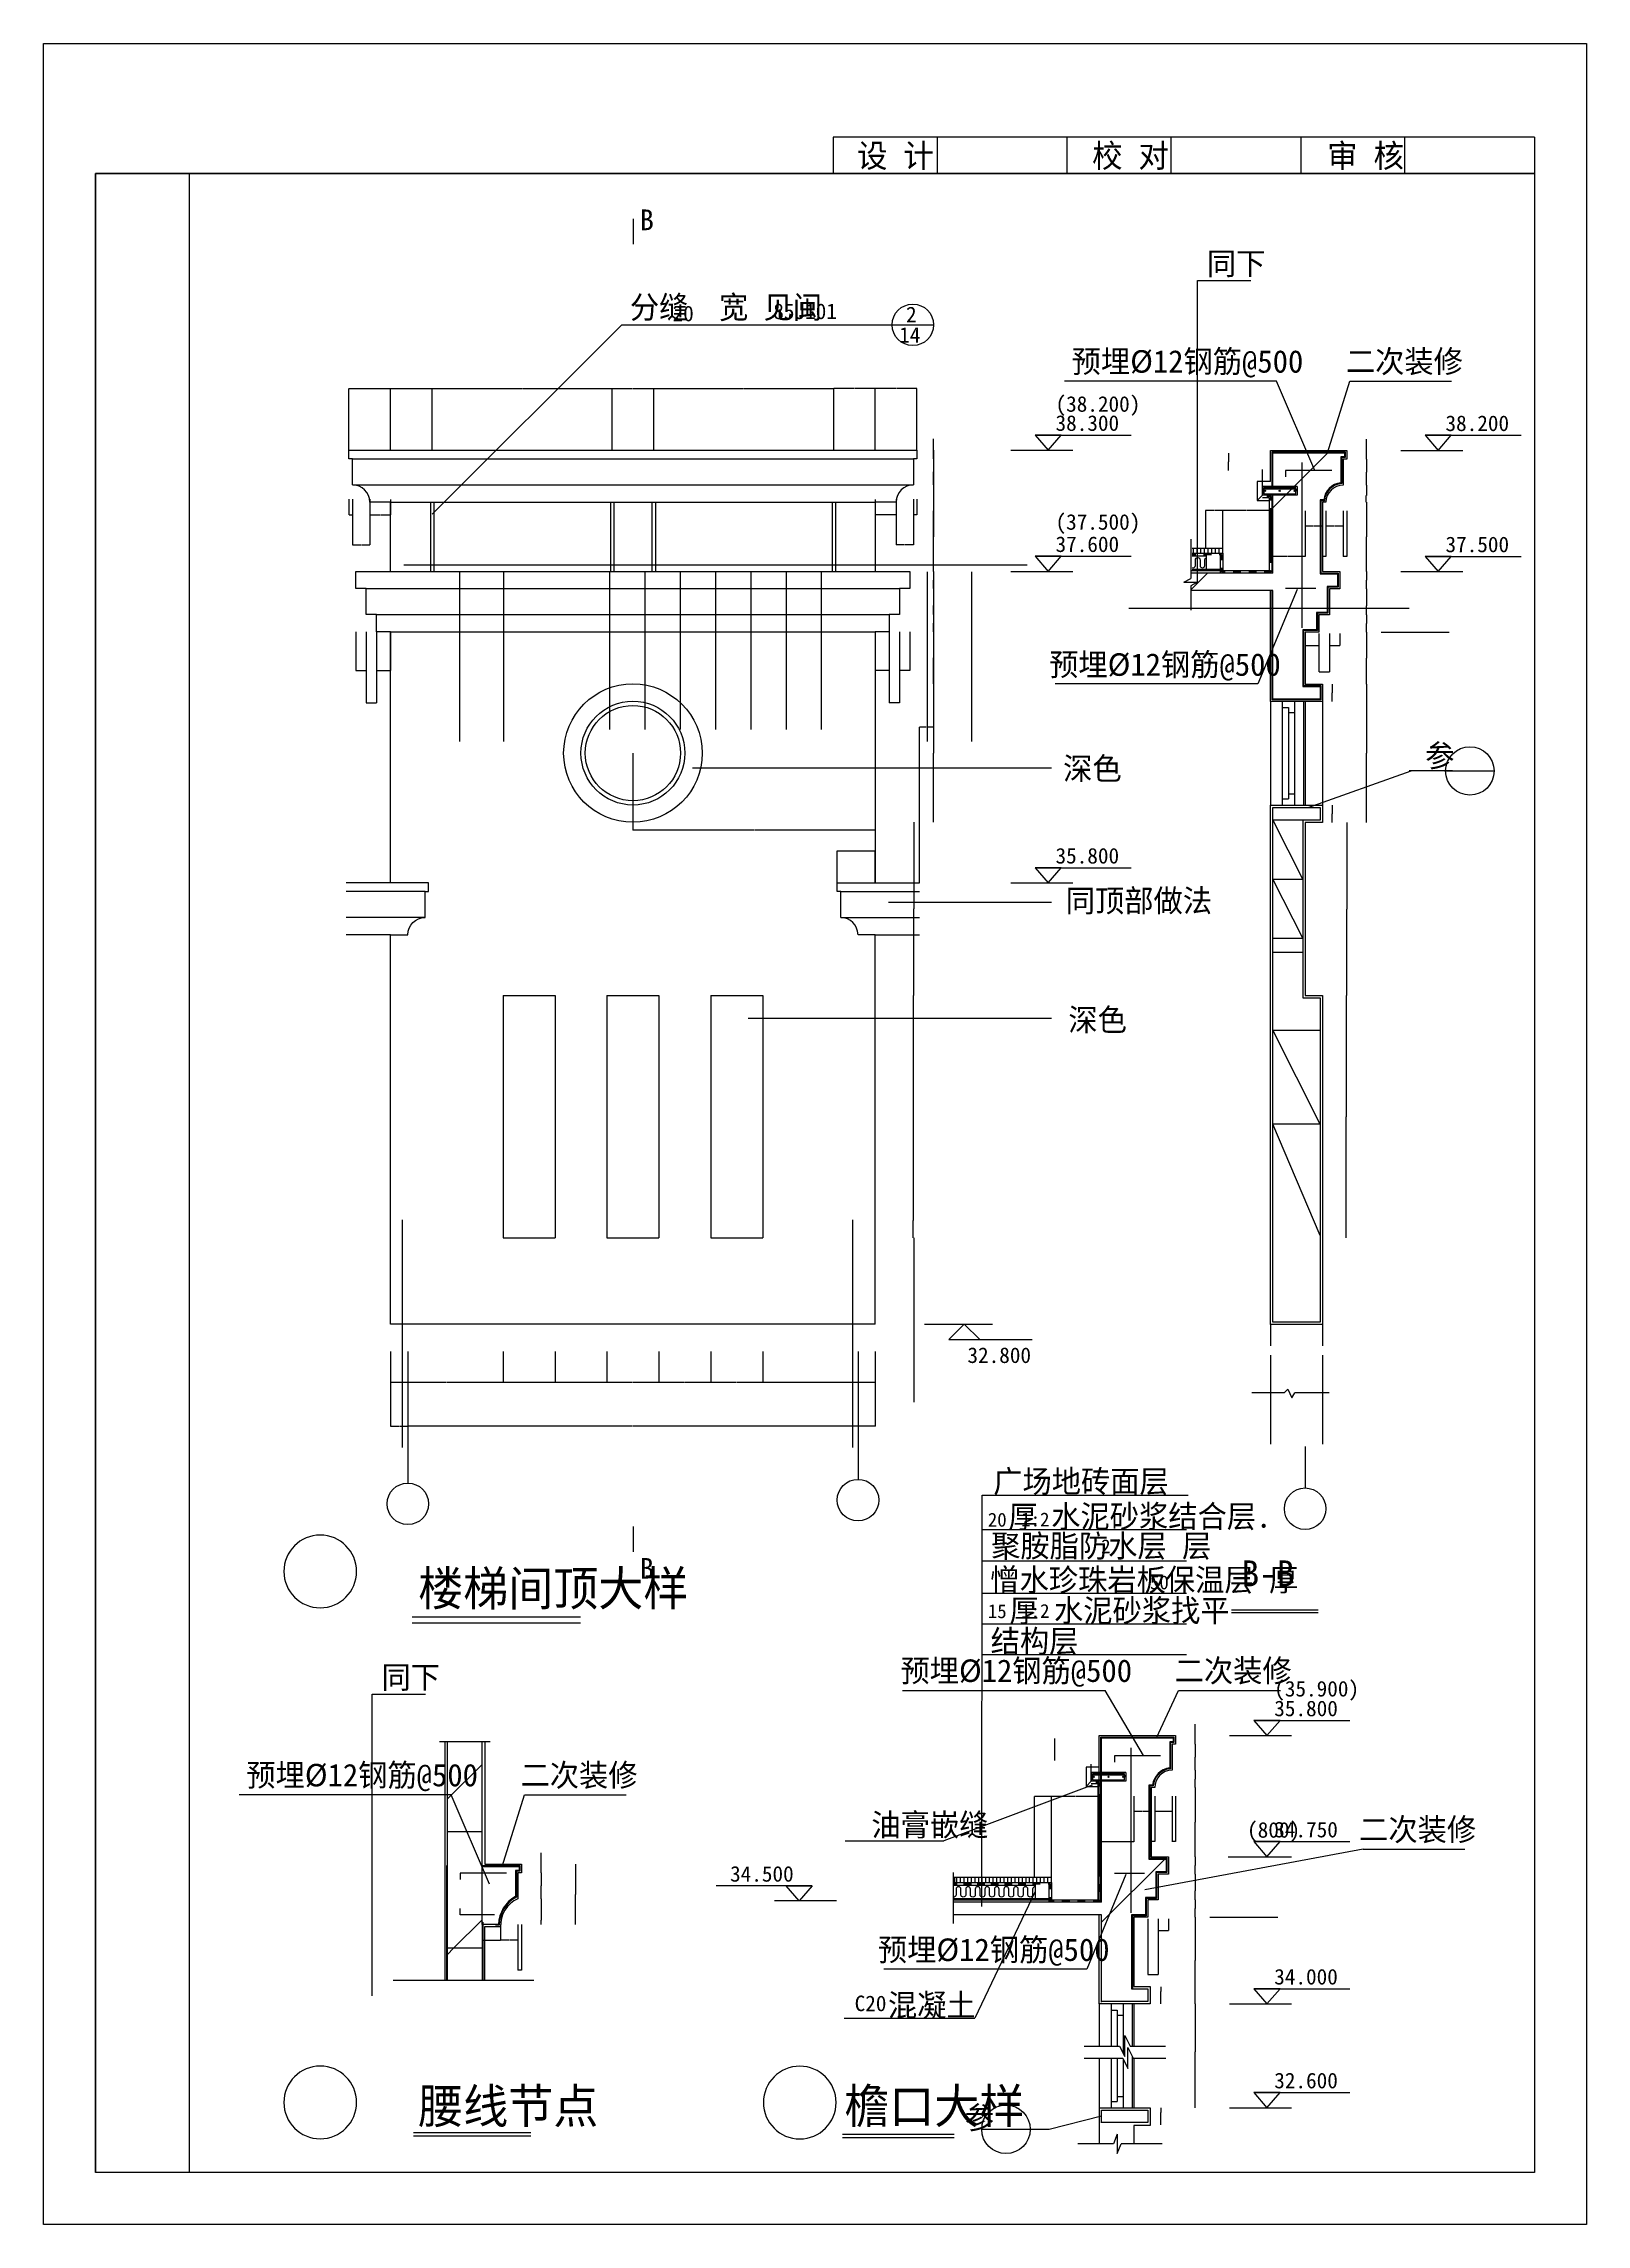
# Model space of a CAD drawing. Header units: metres. Extents: x -2 to 48064, y 0 to 84902.
# Drawn here: x 31792 to 40702, y 63098 to 75698 of the extents above; entities that cross this region are included whole.
import ezdxf

# ---------------------------------------------------------------- set-up
doc = ezdxf.new("R2010")
doc.units = ezdxf.units.M
for name, color, linetype in [('BHATCH', 15, 'Continuous'), ('DIM', 3, 'Continuous'), ('MC', 6, 'Continuous'), ('PL', 4, 'Continuous'), ('PUB_DIM', 3, 'Continuous'), ('PUB_HATCH', 7, 'Continuous'), ('PUB_TEXT', 7, 'Continuous'), ('PUB_WALL', 255, 'Continuous'), ('S_SURFACE', 43, 'Continuous'), ('STAIR', 2, 'Continuous'), ('SURFACE', 43, 'Continuous'), ('TK', 143, 'Continuous'), ('WALL', 2, 'Continuous'), ('ZX', 1, 'Continuous')]:
    doc.layers.add(name, color=color, linetype=linetype)
doc.dimstyles.get("Standard").update_dxf_attribs({"dimtxt": 2.5, "dimasz": 2.5, "dimexe": 1.25, "dimexo": 0.625, "dimtad": 1, "dimcen": 2.5, "dimazin": 3, "dimtfac": 1, "dimtmove": 0, "dimatfit": 3})
pattern_1 = [(45, (0, 0), (-898.026, 898.026), [])]

# ---------------------------------------------------------------- blocks, each defined once
blk = doc.blocks.new('BG')
at = {"layer": 'DIM'}
blk.add_line((-252, 292.48), (1596, 292.48), dxfattribs=at)
blk.add_lwpolyline([(252, 292.48), (-252, 292.48), (0, 0)], close=True, dxfattribs=at)
blk = doc.blocks.new('_INDEX1')
blk.add_lwpolyline([(-0.5, 0, 1), (0.5, 0, 1)], format="xyb", close=True)
blk = doc.blocks.new('_INDEX')
blk.add_line((-0.5, 0), (0.5, 0))
blk.add_circle((0, 0), 0.5)
blk = doc.blocks.new('*D1')
for p, q in [((39431.43, 73413.25), (39431.18, 73413.25)), ((39431.68, 73347.6), (39431.68, 73413.25)), ((39431.68, 73297.6), (39431.68, 73413.25)), ((39431.68, 73413.25), (39431.68, 73413.25)), ((39431.93, 73413.25), (39432.18, 73413.25))]:
    blk.add_line(p, q)
at = {"layer": 'Defpoints'}
for p in [(39431.68, 73413.25), (39431.68, 73347.6), (39431.68, 73297.6)]:
    blk.add_point(p, dxfattribs=at)
at = {"layer": 'DIM', "insert": (39431.68, 73414.375), "char_height": 1, "attachment_point": 5}
blk.add_mtext('0', dxfattribs=at)
blk = doc.blocks.new('*D2')
for p, q in [((39431.43, 73222.6), (39431.18, 73222.6)), ((39431.68, 73297.6), (39431.68, 73222.6)), ((39431.68, 73222.6), (39432.03, 73222.6)), ((39432.03, 73147.6), (39432.03, 73222.6)), ((39432.28, 73222.6), (39432.53, 73222.6))]:
    blk.add_line(p, q)
at = {"layer": 'Defpoints'}
for p in [(39431.68, 73297.6), (39431.68, 73222.6), (39432.03, 73147.6)]:
    blk.add_point(p, dxfattribs=at)
at = {"layer": 'DIM', "insert": (39431.855, 73223.725), "char_height": 1, "attachment_point": 5}
blk.add_mtext('0,35', dxfattribs=at)
blk = doc.blocks.new('*D3')
for p, q in [((39431.1, 73087.46), (39430.85, 73087.46)), ((39431.35, 73047.6), (39431.35, 73087.46)), ((39432.03, 73087.46), (39431.35, 73087.46)), ((39432.03, 73147.6), (39432.03, 73087.46)), ((39432.28, 73087.46), (39432.53, 73087.46))]:
    blk.add_line(p, q)
at = {"layer": 'Defpoints'}
for p in [(39432.03, 73147.6), (39432.03, 73087.46), (39431.35, 73047.6)]:
    blk.add_point(p, dxfattribs=at)
at = {"layer": 'DIM', "insert": (39431.69, 73086.335), "char_height": 1, "attachment_point": 5}
blk.add_mtext('0,68', dxfattribs=at)
blk = doc.blocks.new('*D4')
for p, q in [((39431.68, 73047.6), (39431.68, 72847.6)), ((39431.43, 72847.6), (39431.18, 72847.6)), ((39431.68, 72647.6), (39431.68, 72847.6)), ((39431.68, 72847.6), (39431.68, 72847.6)), ((39431.93, 72847.6), (39432.18, 72847.6))]:
    blk.add_line(p, q)
at = {"layer": 'Defpoints'}
for p in [(39431.68, 73047.6), (39431.68, 72847.6), (39431.68, 72647.6)]:
    blk.add_point(p, dxfattribs=at)
at = {"layer": 'DIM', "insert": (39431.68, 72848.725), "char_height": 1, "attachment_point": 5}
blk.add_mtext('0', dxfattribs=at)
blk = doc.blocks.new('*D5')
for p, q in [((39431.43, 72597.6), (39431.18, 72597.6)), ((39431.68, 72647.6), (39431.68, 72597.6)), ((39431.68, 72547.6), (39431.68, 72597.6)), ((39431.68, 72597.6), (39431.68, 72597.6)), ((39431.93, 72597.6), (39432.18, 72597.6))]:
    blk.add_line(p, q)
at = {"layer": 'Defpoints'}
for p in [(39431.68, 72647.6), (39431.68, 72597.6), (39431.68, 72547.6)]:
    blk.add_point(p, dxfattribs=at)
at = {"layer": 'DIM', "insert": (39431.68, 72598.725), "char_height": 1, "attachment_point": 5}
blk.add_mtext('0', dxfattribs=at)
blk = doc.blocks.new('*D6')
for p, q in [((39431.43, 72450.14), (39431.18, 72450.14)), ((39431.68, 72547.6), (39431.68, 72450.14)), ((39431.68, 72397.6), (39431.68, 72450.14)), ((39431.68, 72450.14), (39431.68, 72450.14)), ((39431.93, 72450.14), (39432.18, 72450.14))]:
    blk.add_line(p, q)
at = {"layer": 'Defpoints'}
for p in [(39431.68, 72547.6), (39431.68, 72450.14), (39431.68, 72397.6)]:
    blk.add_point(p, dxfattribs=at)
at = {"layer": 'DIM', "insert": (39431.68, 72451.265), "char_height": 1, "attachment_point": 5}
blk.add_mtext('0', dxfattribs=at)
blk = doc.blocks.new('*D7')
for p, q in [((39431.43, 72347.6), (39431.18, 72347.6)), ((39431.68, 72397.6), (39431.68, 72347.6)), ((39431.68, 72297.6), (39431.68, 72347.6)), ((39431.68, 72347.6), (39431.68, 72347.6)), ((39431.93, 72347.6), (39432.18, 72347.6))]:
    blk.add_line(p, q)
at = {"layer": 'Defpoints'}
for p in [(39431.68, 72397.6), (39431.68, 72347.6), (39431.68, 72297.6)]:
    blk.add_point(p, dxfattribs=at)
at = {"layer": 'DIM', "insert": (39431.68, 72348.725), "char_height": 1, "attachment_point": 5}
blk.add_mtext('0', dxfattribs=at)
blk = doc.blocks.new('*D8')
for p, q in [((39298.12, 72997.68), (39298.12, 72735.3)), ((39318.12, 72997.68), (39318.12, 72735.3)), ((39307.12, 72735.3), (39297.87, 72735.3)), ((39318.37, 72735.3), (39309.12, 72735.3))]:
    blk.add_line(p, q)
at = {"layer": 'Defpoints'}
for p in [(39298.12, 72997.68), (39318.12, 72997.68), (39318.12, 72735.3)]:
    blk.add_point(p, dxfattribs=at)
at = {"layer": 'DIM', "insert": (39308.12, 72735.3), "char_height": 1, "attachment_point": 5}
blk.add_mtext('20', dxfattribs=at)
blk = doc.blocks.new('*D9')
for p, q in [((39198.12, 72997.68), (39198.12, 72908.89)), ((39298.12, 72997.68), (39298.12, 72908.89)), ((39246.62, 72908.89), (39197.87, 72908.89)), ((39298.37, 72908.89), (39249.62, 72908.89))]:
    blk.add_line(p, q)
at = {"layer": 'Defpoints'}
for p in [(39198.12, 72997.68), (39298.12, 72997.68), (39298.12, 72908.89)]:
    blk.add_point(p, dxfattribs=at)
at = {"layer": 'DIM', "insert": (39248.12, 72908.89), "char_height": 1, "attachment_point": 5}
blk.add_mtext('100', dxfattribs=at)
blk = doc.blocks.new('*D10')
for p, q in [((39178.12, 72997.68), (39178.12, 72735.3)), ((39198.12, 72997.68), (39198.12, 72735.3)), ((39187.12, 72735.3), (39177.87, 72735.3)), ((39198.37, 72735.3), (39189.12, 72735.3))]:
    blk.add_line(p, q)
at = {"layer": 'Defpoints'}
for p in [(39178.12, 72997.68), (39198.12, 72997.68), (39198.12, 72735.3)]:
    blk.add_point(p, dxfattribs=at)
at = {"layer": 'DIM', "insert": (39188.12, 72735.3), "char_height": 1, "attachment_point": 5}
blk.add_mtext('20', dxfattribs=at)
blk = doc.blocks.new('*D11')
for p, q in [((39078.12, 72997.68), (39078.12, 72908.89)), ((39178.12, 72997.68), (39178.12, 72908.89)), ((39126.62, 72908.89), (39077.87, 72908.89)), ((39178.37, 72908.89), (39129.62, 72908.89))]:
    blk.add_line(p, q)
at = {"layer": 'Defpoints'}
for p in [(39078.12, 72997.68), (39178.12, 72997.68), (39178.12, 72908.89)]:
    blk.add_point(p, dxfattribs=at)
at = {"layer": 'DIM', "insert": (39128.12, 72908.89), "char_height": 1, "attachment_point": 5}
blk.add_mtext('100', dxfattribs=at)
blk = doc.blocks.new('*D12')
for p, q in [((38878.12, 73001.44), (38878.12, 72734.22)), ((39078.12, 72997.68), (39078.12, 72734.22)), ((38976.62, 72734.22), (38877.87, 72734.22)), ((39078.37, 72734.22), (38979.62, 72734.22))]:
    blk.add_line(p, q)
at = {"layer": 'Defpoints'}
for p in [(38878.12, 73001.44), (39078.12, 72997.68), (39078.12, 72734.22)]:
    blk.add_point(p, dxfattribs=at)
at = {"layer": 'DIM', "insert": (38978.12, 72734.22), "char_height": 1, "attachment_point": 5}
blk.add_mtext('200', dxfattribs=at)
blk = doc.blocks.new('*D13')
for p, q in [((39078.12, 72289.52), (39078.12, 72221.08)), ((39078.37, 72221.08), (39117.12, 72221.08)), ((39119.12, 72221.08), (39157.87, 72221.08)), ((39158.12, 72289.52), (39158.12, 72221.08))]:
    blk.add_line(p, q)
at = {"layer": 'Defpoints'}
for p in [(39078.12, 72289.52), (39078.12, 72221.08), (39158.12, 72289.52)]:
    blk.add_point(p, dxfattribs=at)
at = {"layer": 'DIM', "insert": (39118.12, 72221.08), "char_height": 1, "attachment_point": 5}
blk.add_mtext('80', dxfattribs=at)
blk = doc.blocks.new('*D14')
for p, q in [((39158.12, 72289.52), (39158.12, 72067.7)), ((39218.12, 72289.52), (39218.12, 72067.7)), ((39158.37, 72067.7), (39187.12, 72067.7)), ((39189.12, 72067.7), (39217.87, 72067.7))]:
    blk.add_line(p, q)
at = {"layer": 'Defpoints'}
for p in [(39158.12, 72289.52), (39218.12, 72289.52), (39158.12, 72067.7)]:
    blk.add_point(p, dxfattribs=at)
at = {"layer": 'DIM', "insert": (39188.12, 72067.7), "char_height": 1, "attachment_point": 5}
blk.add_mtext('60', dxfattribs=at)
blk = doc.blocks.new('*D15')
for p, q in [((39218.12, 72289.52), (39218.12, 72221.08)), ((39218.37, 72221.08), (39247.12, 72221.08)), ((39249.12, 72221.08), (39277.87, 72221.08)), ((39278.12, 72289.52), (39278.12, 72221.08))]:
    blk.add_line(p, q)
at = {"layer": 'Defpoints'}
for p in [(39218.12, 72289.52), (39218.12, 72221.08), (39278.12, 72289.52)]:
    blk.add_point(p, dxfattribs=at)
at = {"layer": 'DIM', "insert": (39248.12, 72221.08), "char_height": 1, "attachment_point": 5}
blk.add_mtext('60', dxfattribs=at)
blk = doc.blocks.new('*D16')
for p, q in [((39431.68, 72297.6), (39431.68, 72147.6)), ((39431.43, 72147.6), (39431.18, 72147.6)), ((39431.68, 71997.6), (39431.68, 72147.6)), ((39431.68, 72147.6), (39431.68, 72147.6)), ((39431.93, 72147.6), (39432.18, 72147.6))]:
    blk.add_line(p, q)
at = {"layer": 'Defpoints'}
for p in [(39431.68, 72297.6), (39431.68, 72147.6), (39431.68, 71997.6)]:
    blk.add_point(p, dxfattribs=at)
at = {"layer": 'DIM', "insert": (39431.68, 72148.725), "char_height": 1, "attachment_point": 5}
blk.add_mtext('0', dxfattribs=at)
blk = doc.blocks.new('*D17')
for p, q in [((39232.98, 71947.6), (39232.73, 71947.6)), ((39233.23, 71997.6), (39233.23, 71947.6)), ((39233.23, 71897.6), (39233.23, 71947.6)), ((39233.23, 71947.6), (39233.23, 71947.6)), ((39233.48, 71947.6), (39233.73, 71947.6))]:
    blk.add_line(p, q)
at = {"layer": 'Defpoints'}
for p in [(39233.23, 71997.6), (39233.23, 71947.6), (39233.23, 71897.6)]:
    blk.add_point(p, dxfattribs=at)
at = {"layer": 'DIM', "insert": (39233.23, 71948.725), "char_height": 1, "attachment_point": 5}
blk.add_mtext('0', dxfattribs=at)
blk = doc.blocks.new('*D18')
for p, q in [((39431.68, 71997.6), (39431.68, 71597.6)), ((39431.43, 71597.6), (39431.18, 71597.6)), ((39431.68, 71197.6), (39431.68, 71597.6)), ((39431.68, 71597.6), (39431.68, 71597.6)), ((39431.93, 71597.6), (39432.18, 71597.6))]:
    blk.add_line(p, q)
at = {"layer": 'Defpoints'}
for p in [(39431.68, 71997.6), (39431.68, 71597.6), (39431.68, 71197.6)]:
    blk.add_point(p, dxfattribs=at)
at = {"layer": 'DIM', "insert": (39431.68, 71598.725), "char_height": 1, "attachment_point": 5}
blk.add_mtext('0', dxfattribs=at)
blk = doc.blocks.new('*D19')
for p, q in [((39232.98, 71247.6), (39232.73, 71247.6)), ((39233.23, 71297.6), (39233.23, 71247.6)), ((39233.23, 71197.6), (39233.23, 71247.6)), ((39233.23, 71247.6), (39233.23, 71247.6)), ((39233.48, 71247.6), (39233.73, 71247.6))]:
    blk.add_line(p, q)
at = {"layer": 'Defpoints'}
for p in [(39233.23, 71297.6), (39233.23, 71247.6), (39233.23, 71197.6)]:
    blk.add_point(p, dxfattribs=at)
at = {"layer": 'DIM', "insert": (39233.23, 71248.725), "char_height": 1, "attachment_point": 5}
blk.add_mtext('0', dxfattribs=at)
blk = doc.blocks.new('*D20')
for p, q in [((39318.12, 71197.6), (39318.12, 70697.6)), ((39317.87, 70697.6), (39317.62, 70697.6)), ((39318.12, 70197.6), (39318.12, 70697.6)), ((39318.12, 70697.6), (39318.12, 70697.6)), ((39318.37, 70697.6), (39318.62, 70697.6))]:
    blk.add_line(p, q)
at = {"layer": 'Defpoints'}
for p in [(39318.12, 71197.6), (39318.12, 70697.6), (39318.12, 70197.6)]:
    blk.add_point(p, dxfattribs=at)
at = {"layer": 'DIM', "insert": (39318.12, 70698.725), "char_height": 1, "attachment_point": 5}
blk.add_mtext('0', dxfattribs=at)
blk = doc.blocks.new('*D21')
for p, q in [((36818.14, 71198.78), (36818.14, 70698.78)), ((36817.89, 70698.78), (36817.64, 70698.78)), ((36818.14, 70198.78), (36818.14, 70698.78)), ((36818.14, 70698.78), (36818.14, 70698.78)), ((36818.39, 70698.78), (36818.64, 70698.78))]:
    blk.add_line(p, q)
at = {"layer": 'Defpoints'}
for p in [(36818.14, 71198.78), (36818.14, 70698.78), (36818.14, 70198.78)]:
    blk.add_point(p, dxfattribs=at)
at = {"layer": 'DIM', "insert": (36818.14, 70699.905), "char_height": 1, "attachment_point": 5}
blk.add_mtext('0', dxfattribs=at)
blk = doc.blocks.new('*D22')
for p, q in [((36932.05, 73148.78), (36932.05, 73040.55)), ((36931.12, 73040.55), (36930.87, 73040.55)), ((36931.37, 73048.78), (36931.37, 73040.55)), ((36932.05, 73040.55), (36931.37, 73040.55)), ((36932.3, 73040.55), (36932.55, 73040.55))]:
    blk.add_line(p, q)
at = {"layer": 'Defpoints'}
for p in [(36932.05, 73148.78), (36931.37, 73048.78), (36932.05, 73040.55)]:
    blk.add_point(p, dxfattribs=at)
at = {"layer": 'DIM', "insert": (36931.71, 73039.425), "char_height": 1, "attachment_point": 5}
blk.add_mtext('0,68', dxfattribs=at)
blk = doc.blocks.new('*D23')
for p, q in [((36931.45, 73414.42), (36931.2, 73414.42)), ((36931.7, 73348.78), (36931.7, 73414.42)), ((36931.7, 73298.78), (36931.7, 73414.42)), ((36931.7, 73414.42), (36931.7, 73414.42)), ((36931.95, 73414.42), (36932.2, 73414.42))]:
    blk.add_line(p, q)
at = {"layer": 'Defpoints'}
for p in [(36931.7, 73414.42), (36931.7, 73348.78), (36931.7, 73298.78)]:
    blk.add_point(p, dxfattribs=at)
at = {"layer": 'DIM', "insert": (36931.7, 73415.545), "char_height": 1, "attachment_point": 5}
blk.add_mtext('0', dxfattribs=at)
blk = doc.blocks.new('*D24')
for p, q in [((36931.7, 73048.78), (36931.7, 72848.78)), ((36931.45, 72848.78), (36931.2, 72848.78)), ((36931.7, 72648.78), (36931.7, 72848.78)), ((36931.7, 72848.78), (36931.7, 72848.78)), ((36931.95, 72848.78), (36932.2, 72848.78))]:
    blk.add_line(p, q)
at = {"layer": 'Defpoints'}
for p in [(36931.7, 73048.78), (36931.7, 72848.78), (36931.7, 72648.78)]:
    blk.add_point(p, dxfattribs=at)
at = {"layer": 'DIM', "insert": (36931.7, 72849.905), "char_height": 1, "attachment_point": 5}
blk.add_mtext('0', dxfattribs=at)
blk = doc.blocks.new('*D25')
for p, q in [((36931.45, 72451.32), (36931.2, 72451.32)), ((36931.7, 72548.78), (36931.7, 72451.32)), ((36931.7, 72398.78), (36931.7, 72451.32)), ((36931.7, 72451.32), (36931.7, 72451.32)), ((36931.95, 72451.32), (36932.2, 72451.32))]:
    blk.add_line(p, q)
at = {"layer": 'Defpoints'}
for p in [(36931.7, 72548.78), (36931.7, 72451.32), (36931.7, 72398.78)]:
    blk.add_point(p, dxfattribs=at)
at = {"layer": 'DIM', "insert": (36931.7, 72452.445), "char_height": 1, "attachment_point": 5}
blk.add_mtext('0', dxfattribs=at)
blk = doc.blocks.new('*D26')
for p, q in [((36931.45, 73223.78), (36931.2, 73223.78)), ((36931.7, 73298.78), (36931.7, 73223.78)), ((36931.7, 73223.78), (36932.05, 73223.78)), ((36932.05, 73148.78), (36932.05, 73223.78)), ((36932.3, 73223.78), (36932.55, 73223.78))]:
    blk.add_line(p, q)
at = {"layer": 'Defpoints'}
for p in [(36931.7, 73298.78), (36931.7, 73223.78), (36932.05, 73148.78)]:
    blk.add_point(p, dxfattribs=at)
at = {"layer": 'DIM', "insert": (36931.875, 73224.905), "char_height": 1, "attachment_point": 5}
blk.add_mtext('0,35', dxfattribs=at)
blk = doc.blocks.new('*D27')
for p, q in [((36931.45, 72598.78), (36931.2, 72598.78)), ((36931.7, 72648.78), (36931.7, 72598.78)), ((36931.7, 72548.78), (36931.7, 72598.78)), ((36931.7, 72598.78), (36931.7, 72598.78)), ((36931.95, 72598.78), (36932.2, 72598.78))]:
    blk.add_line(p, q)
at = {"layer": 'Defpoints'}
for p in [(36931.7, 72648.78), (36931.7, 72598.78), (36931.7, 72548.78)]:
    blk.add_point(p, dxfattribs=at)
at = {"layer": 'DIM', "insert": (36931.7, 72599.905), "char_height": 1, "attachment_point": 5}
blk.add_mtext('0', dxfattribs=at)
blk = doc.blocks.new('*D28')
for p, q in [((36931.45, 72348.78), (36931.2, 72348.78)), ((36931.7, 72398.78), (36931.7, 72348.78)), ((36931.7, 72298.78), (36931.7, 72348.78)), ((36931.7, 72348.78), (36931.7, 72348.78)), ((36931.95, 72348.78), (36932.2, 72348.78))]:
    blk.add_line(p, q)
at = {"layer": 'Defpoints'}
for p in [(36931.7, 72398.78), (36931.7, 72348.78), (36931.7, 72298.78)]:
    blk.add_point(p, dxfattribs=at)
at = {"layer": 'DIM', "insert": (36931.7, 72349.905), "char_height": 1, "attachment_point": 5}
blk.add_mtext('0', dxfattribs=at)
blk = doc.blocks.new('*D29')
for p, q in [((36931.7, 72298.78), (36931.7, 72148.78)), ((36931.45, 72148.78), (36931.2, 72148.78)), ((36931.7, 71998.78), (36931.7, 72148.78)), ((36931.7, 72148.78), (36931.7, 72148.78)), ((36931.95, 72148.78), (36932.2, 72148.78))]:
    blk.add_line(p, q)
at = {"layer": 'Defpoints'}
for p in [(36931.7, 72298.78), (36931.7, 72148.78), (36931.7, 71998.78)]:
    blk.add_point(p, dxfattribs=at)
at = {"layer": 'DIM', "insert": (36931.7, 72149.905), "char_height": 1, "attachment_point": 5}
blk.add_mtext('0', dxfattribs=at)
blk = doc.blocks.new('*D30')
for p, q in [((36931.7, 71998.78), (36931.7, 71598.78)), ((36931.45, 71598.78), (36931.2, 71598.78)), ((36931.7, 71198.78), (36931.7, 71598.78)), ((36931.7, 71598.78), (36931.7, 71598.78)), ((36931.95, 71598.78), (36932.2, 71598.78))]:
    blk.add_line(p, q)
at = {"layer": 'Defpoints'}
for p in [(36931.7, 71998.78), (36931.7, 71598.78), (36931.7, 71198.78)]:
    blk.add_point(p, dxfattribs=at)
at = {"layer": 'DIM', "insert": (36931.7, 71599.905), "char_height": 1, "attachment_point": 5}
blk.add_mtext('0', dxfattribs=at)
blk = doc.blocks.new('*D31')
for p, q in [((36814.58, 70198.78), (36814.58, 68898.78)), ((36814.33, 68898.78), (36814.08, 68898.78)), ((36814.58, 68798.78), (36814.58, 68898.78)), ((36814.58, 68898.78), (36814.58, 68898.78)), ((36814.83, 68898.78), (36815.08, 68898.78))]:
    blk.add_line(p, q)
at = {"layer": 'Defpoints'}
for p in [(36814.58, 70198.78), (36814.58, 68898.78), (36814.58, 68798.78)]:
    blk.add_point(p, dxfattribs=at)
at = {"layer": 'DIM', "insert": (36814.58, 68899.905), "char_height": 1, "attachment_point": 5}
blk.add_mtext('0', dxfattribs=at)
blk = doc.blocks.new('*D32')
for p, q in [((39314.56, 70197.6), (39314.56, 69497.6)), ((39314.31, 69497.6), (39314.06, 69497.6)), ((39314.56, 68797.6), (39314.56, 69497.6)), ((39314.56, 69497.6), (39314.56, 69497.6)), ((39314.81, 69497.6), (39315.06, 69497.6))]:
    blk.add_line(p, q)
at = {"layer": 'Defpoints'}
for p in [(39314.56, 70197.6), (39314.56, 69497.6), (39314.56, 68797.6)]:
    blk.add_point(p, dxfattribs=at)
at = {"layer": 'DIM', "insert": (39314.56, 69498.725), "char_height": 1, "attachment_point": 5}
blk.add_mtext('0', dxfattribs=at)
blk = doc.blocks.new('*D33')
for p, q in [((33555.71, 73348.78), (33555.71, 73705.06)), ((33555.96, 73705.06), (33674.21, 73705.06)), ((33677.21, 73705.06), (33795.46, 73705.06)), ((33795.71, 73348.78), (33795.71, 73705.06))]:
    blk.add_line(p, q)
at = {"layer": 'Defpoints'}
for p in [(33555.71, 73705.06), (33555.71, 73348.78), (33795.71, 73348.78)]:
    blk.add_point(p, dxfattribs=at)
at = {"layer": 'DIM', "insert": (33675.71, 73705.06), "char_height": 1, "attachment_point": 5}
blk.add_mtext('240', dxfattribs=at)
blk = doc.blocks.new('*D34')
for p, q in [((33795.71, 73348.78), (33795.71, 73705.06)), ((33795.96, 73705.06), (33914.21, 73705.06)), ((33917.21, 73705.06), (34035.46, 73705.06)), ((34035.71, 73348.78), (34035.71, 73705.06))]:
    blk.add_line(p, q)
at = {"layer": 'Defpoints'}
for p in [(33795.71, 73705.06), (33795.71, 73348.78), (34035.71, 73348.78)]:
    blk.add_point(p, dxfattribs=at)
at = {"layer": 'DIM', "insert": (33915.71, 73705.06), "char_height": 1, "attachment_point": 5}
blk.add_mtext('240', dxfattribs=at)
blk = doc.blocks.new('*D35')
for p, q in [((34035.71, 73348.78), (34035.71, 73705.06)), ((34035.96, 73705.06), (34553.71, 73705.06)), ((34557.71, 73705.06), (35075.46, 73705.06)), ((35075.71, 73348.78), (35075.71, 73705.06))]:
    blk.add_line(p, q)
at = {"layer": 'Defpoints'}
for p in [(34035.71, 73705.06), (34035.71, 73348.78), (35075.71, 73348.78)]:
    blk.add_point(p, dxfattribs=at)
at = {"layer": 'DIM', "insert": (34555.71, 73705.06), "char_height": 1, "attachment_point": 5}
blk.add_mtext('1040', dxfattribs=at)
blk = doc.blocks.new('*D36')
for p, q in [((35075.71, 73348.78), (35075.71, 73705.06)), ((35075.96, 73705.06), (35194.21, 73705.06)), ((35197.21, 73705.06), (35315.46, 73705.06)), ((35315.71, 73348.78), (35315.71, 73705.06))]:
    blk.add_line(p, q)
at = {"layer": 'Defpoints'}
for p in [(35075.71, 73705.06), (35075.71, 73348.78), (35315.71, 73348.78)]:
    blk.add_point(p, dxfattribs=at)
at = {"layer": 'DIM', "insert": (35195.71, 73705.06), "char_height": 1, "attachment_point": 5}
blk.add_mtext('240', dxfattribs=at)
blk = doc.blocks.new('*D37')
for p, q in [((35315.71, 73348.78), (35315.71, 73705.06)), ((35315.96, 73705.06), (35833.71, 73705.06)), ((35837.71, 73705.06), (36355.46, 73705.06)), ((36355.71, 73348.78), (36355.71, 73705.06))]:
    blk.add_line(p, q)
at = {"layer": 'Defpoints'}
for p in [(35315.71, 73705.06), (35315.71, 73348.78), (36355.71, 73348.78)]:
    blk.add_point(p, dxfattribs=at)
at = {"layer": 'DIM', "insert": (35835.71, 73705.06), "char_height": 1, "attachment_point": 5}
blk.add_mtext('1040', dxfattribs=at)
blk = doc.blocks.new('*D38')
for p, q in [((36714.21, 73705.06), (36595.46, 73705.06)), ((36595.71, 73348.78), (36595.71, 73705.06)), ((36835.96, 73705.06), (36717.21, 73705.06)), ((36835.71, 73348.78), (36835.71, 73705.06))]:
    blk.add_line(p, q)
at = {"layer": 'Defpoints'}
for p in [(36835.71, 73705.06), (36595.71, 73348.78), (36835.71, 73348.78)]:
    blk.add_point(p, dxfattribs=at)
at = {"layer": 'DIM', "insert": (36715.71, 73705.06), "char_height": 1, "attachment_point": 5}
blk.add_mtext('240', dxfattribs=at)
blk = doc.blocks.new('*D39')
for p, q in [((36474.21, 73705.06), (36355.46, 73705.06)), ((36355.71, 73348.78), (36355.71, 73705.06)), ((36595.96, 73705.06), (36477.21, 73705.06)), ((36595.71, 73348.78), (36595.71, 73705.06))]:
    blk.add_line(p, q)
at = {"layer": 'Defpoints'}
for p in [(36595.71, 73705.06), (36355.71, 73348.78), (36595.71, 73348.78)]:
    blk.add_point(p, dxfattribs=at)
at = {"layer": 'DIM', "insert": (36475.71, 73705.06), "char_height": 1, "attachment_point": 5}
blk.add_mtext('240', dxfattribs=at)
blk = doc.blocks.new('*D40')
for p, q in [((36715.71, 73065.19), (36715.71, 72802.91)), ((36815.71, 73065.19), (36815.71, 72802.91)), ((36764.21, 72802.91), (36715.46, 72802.91)), ((36815.96, 72802.91), (36767.21, 72802.91))]:
    blk.add_line(p, q)
at = {"layer": 'Defpoints'}
for p in [(36715.71, 73065.19), (36815.71, 73065.19), (36815.71, 72802.91)]:
    blk.add_point(p, dxfattribs=at)
at = {"layer": 'DIM', "insert": (36765.71, 72802.91), "char_height": 1, "attachment_point": 5}
blk.add_mtext('100', dxfattribs=at)
blk = doc.blocks.new('*D41')
for p, q in [((36824.71, 72974.97), (36815.46, 72974.97)), ((36815.71, 73065.19), (36815.71, 72974.97)), ((36835.96, 72974.97), (36826.71, 72974.97)), ((36835.71, 73065.19), (36835.71, 72974.97))]:
    blk.add_line(p, q)
at = {"layer": 'Defpoints'}
for p in [(36815.71, 73065.19), (36835.71, 73065.19), (36835.71, 72974.97)]:
    blk.add_point(p, dxfattribs=at)
at = {"layer": 'DIM', "insert": (36825.71, 72974.97), "char_height": 1, "attachment_point": 5}
blk.add_mtext('20', dxfattribs=at)
blk = doc.blocks.new('*D42')
for p, q in [((36654.21, 72974.97), (36595.46, 72974.97)), ((36595.71, 73063.97), (36595.71, 72974.97)), ((36715.96, 72974.97), (36657.21, 72974.97)), ((36715.71, 73065.19), (36715.71, 72974.97))]:
    blk.add_line(p, q)
at = {"layer": 'Defpoints'}
for p in [(36595.71, 73063.97), (36715.71, 73065.19), (36715.71, 72974.97)]:
    blk.add_point(p, dxfattribs=at)
at = {"layer": 'DIM', "insert": (36655.71, 72974.97), "char_height": 1, "attachment_point": 5}
blk.add_mtext('120', dxfattribs=at)
blk = doc.blocks.new('*D43')
for p, q in [((36735.71, 72298.6), (36735.71, 72076.12)), ((36795.71, 72298.6), (36795.71, 72076.12)), ((36764.71, 72076.12), (36735.46, 72076.12)), ((36795.96, 72076.12), (36766.71, 72076.12))]:
    blk.add_line(p, q)
at = {"layer": 'Defpoints'}
for p in [(36735.71, 72298.6), (36795.71, 72298.6), (36795.71, 72076.12)]:
    blk.add_point(p, dxfattribs=at)
at = {"layer": 'DIM', "insert": (36765.71, 72076.12), "char_height": 1, "attachment_point": 5}
blk.add_mtext('60', dxfattribs=at)
blk = doc.blocks.new('*D44')
for p, q in [((36675.71, 72298.78), (36675.71, 71889.21)), ((36735.71, 72298.6), (36735.71, 71889.21)), ((36704.71, 71889.21), (36675.46, 71889.21)), ((36735.96, 71889.21), (36706.71, 71889.21))]:
    blk.add_line(p, q)
at = {"layer": 'Defpoints'}
for p in [(36675.71, 72298.78), (36735.71, 72298.6), (36735.71, 71889.21)]:
    blk.add_point(p, dxfattribs=at)
at = {"layer": 'DIM', "insert": (36705.71, 71889.21), "char_height": 1, "attachment_point": 5}
blk.add_mtext('60', dxfattribs=at)
blk = doc.blocks.new('*D45')
for p, q in [((36595.71, 72298.78), (36595.71, 72076.12)), ((36675.71, 72298.78), (36675.71, 72076.12)), ((36634.71, 72076.12), (36595.46, 72076.12)), ((36675.96, 72076.12), (36636.71, 72076.12))]:
    blk.add_line(p, q)
at = {"layer": 'Defpoints'}
for p in [(36595.71, 72298.78), (36675.71, 72298.78), (36675.71, 72076.12)]:
    blk.add_point(p, dxfattribs=at)
at = {"layer": 'DIM', "insert": (36635.71, 72076.12), "char_height": 1, "attachment_point": 5}
blk.add_mtext('80', dxfattribs=at)
blk = doc.blocks.new('*D46')
for p, q in [((33655.71, 72298.6), (33655.71, 71889.21)), ((33715.71, 72298.78), (33715.71, 71889.21)), ((33655.96, 71889.21), (33684.71, 71889.21)), ((33686.71, 71889.21), (33715.46, 71889.21))]:
    blk.add_line(p, q)
at = {"layer": 'Defpoints'}
for p in [(33655.71, 72298.6), (33715.71, 72298.78), (33655.71, 71889.21)]:
    blk.add_point(p, dxfattribs=at)
at = {"layer": 'DIM', "insert": (33685.71, 71889.21), "char_height": 1, "attachment_point": 5}
blk.add_mtext('60', dxfattribs=at)
blk = doc.blocks.new('*D47')
for p, q in [((33595.71, 72298.6), (33595.71, 72076.12)), ((33655.71, 72298.6), (33655.71, 72076.12)), ((33595.96, 72076.12), (33624.71, 72076.12)), ((33626.71, 72076.12), (33655.46, 72076.12))]:
    blk.add_line(p, q)
at = {"layer": 'Defpoints'}
for p in [(33595.71, 72298.6), (33655.71, 72298.6), (33595.71, 72076.12)]:
    blk.add_point(p, dxfattribs=at)
at = {"layer": 'DIM', "insert": (33625.71, 72076.12), "char_height": 1, "attachment_point": 5}
blk.add_mtext('60', dxfattribs=at)
blk = doc.blocks.new('*D48')
for p, q in [((33715.71, 72298.78), (33715.71, 72076.12)), ((33795.71, 72298.78), (33795.71, 72076.12)), ((33715.96, 72076.12), (33754.71, 72076.12)), ((33756.71, 72076.12), (33795.46, 72076.12))]:
    blk.add_line(p, q)
at = {"layer": 'Defpoints'}
for p in [(33715.71, 72298.78), (33795.71, 72298.78), (33715.71, 72076.12)]:
    blk.add_point(p, dxfattribs=at)
at = {"layer": 'DIM', "insert": (33755.71, 72076.12), "char_height": 1, "attachment_point": 5}
blk.add_mtext('80', dxfattribs=at)
blk = doc.blocks.new('*D49')
for p, q in [((33675.71, 73065.19), (33675.71, 72974.97)), ((33675.96, 72974.97), (33734.21, 72974.97)), ((33737.21, 72974.97), (33795.46, 72974.97)), ((33795.71, 73063.97), (33795.71, 72974.97))]:
    blk.add_line(p, q)
at = {"layer": 'Defpoints'}
for p in [(33675.71, 73065.19), (33675.71, 72974.97), (33795.71, 73063.97)]:
    blk.add_point(p, dxfattribs=at)
at = {"layer": 'DIM', "insert": (33735.71, 72974.97), "char_height": 1, "attachment_point": 5}
blk.add_mtext('120', dxfattribs=at)
blk = doc.blocks.new('*D50')
for p, q in [((33555.71, 73065.19), (33555.71, 72974.97)), ((33555.96, 72974.97), (33564.71, 72974.97)), ((33566.71, 72974.97), (33575.46, 72974.97)), ((33575.71, 73065.19), (33575.71, 72974.97))]:
    blk.add_line(p, q)
at = {"layer": 'Defpoints'}
for p in [(33555.71, 73065.19), (33555.71, 72974.97), (33575.71, 73065.19)]:
    blk.add_point(p, dxfattribs=at)
at = {"layer": 'DIM', "insert": (33565.71, 72974.97), "char_height": 1, "attachment_point": 5}
blk.add_mtext('20', dxfattribs=at)
blk = doc.blocks.new('*D51')
for p, q in [((33575.71, 73065.19), (33575.71, 72802.91)), ((33675.71, 73065.19), (33675.71, 72802.91)), ((33575.96, 72802.91), (33624.21, 72802.91)), ((33627.21, 72802.91), (33675.46, 72802.91))]:
    blk.add_line(p, q)
at = {"layer": 'Defpoints'}
for p in [(33575.71, 73065.19), (33675.71, 73065.19), (33575.71, 72802.91)]:
    blk.add_point(p, dxfattribs=at)
at = {"layer": 'DIM', "insert": (33625.71, 72802.91), "char_height": 1, "attachment_point": 5}
blk.add_mtext('100', dxfattribs=at)
blk = doc.blocks.new('*D54')
for p, q in [((35195.71, 71598.78), (35195.71, 71154.01)), ((36595.71, 71628.07), (36595.71, 71154.01)), ((35893.71, 71154.01), (35195.46, 71154.01)), ((36595.96, 71154.01), (35897.71, 71154.01))]:
    blk.add_line(p, q)
at = {"layer": 'Defpoints'}
for p in [(35195.71, 71598.78), (36595.71, 71628.07), (36595.71, 71154.01)]:
    blk.add_point(p, dxfattribs=at)
at = {"layer": 'DIM', "insert": (35895.71, 71154.01), "char_height": 1, "attachment_point": 5}
blk.add_mtext('1400', dxfattribs=at)
blk = doc.blocks.new('*D55')
for p, q in [((36931.7, 73348.78), (36931.7, 72998.78)), ((36931.45, 72998.78), (36931.2, 72998.78)), ((36931.7, 72648.78), (36931.7, 72998.78)), ((36931.7, 72998.78), (36931.7, 72998.78)), ((36931.95, 72998.78), (36932.2, 72998.78))]:
    blk.add_line(p, q)
at = {"layer": 'Defpoints'}
for p in [(36931.7, 73348.78), (36931.7, 72998.78), (36931.7, 72648.78)]:
    blk.add_point(p, dxfattribs=at)
at = {"layer": 'DIM', "insert": (36931.7, 72999.905), "char_height": 1, "attachment_point": 5}
blk.add_mtext('0', dxfattribs=at)
blk = doc.blocks.new('*D56')
for p, q in [((36931.7, 72648.78), (36931.7, 71748.78)), ((36888.975, 71748.78), (36851, 71748.78)), ((36851.25, 70848.78), (36851.25, 71748.78)), ((36931.95, 71748.78), (36893.975, 71748.78))]:
    blk.add_line(p, q)
at = {"layer": 'Defpoints'}
for p in [(36931.7, 72648.78), (36931.7, 71748.78), (36851.25, 70848.78)]:
    blk.add_point(p, dxfattribs=at)
at = {"layer": 'DIM', "insert": (36891.475, 71748.78), "char_height": 1, "attachment_point": 5}
blk.add_mtext('80,45', dxfattribs=at)
blk = doc.blocks.new('*D57')
for p, q in [((36495.71, 68141.93), (36495.71, 67709.58)), ((36595.71, 68141.93), (36595.71, 67709.58)), ((36544.21, 67709.58), (36495.46, 67709.58)), ((36595.96, 67709.58), (36547.21, 67709.58))]:
    blk.add_line(p, q)
at = {"layer": 'Defpoints'}
for p in [(36495.71, 68141.93), (36595.71, 68141.93), (36595.71, 67709.58)]:
    blk.add_point(p, dxfattribs=at)
at = {"layer": 'DIM', "insert": (36545.71, 67709.58), "char_height": 1, "attachment_point": 5}
blk.add_mtext('100', dxfattribs=at)
blk = doc.blocks.new('*D58')
for p, q in [((35945.71, 68141.93), (35945.71, 67962.1)), ((36595.71, 68141.93), (36595.71, 67962.1)), ((36269.21, 67962.1), (35945.46, 67962.1)), ((36595.96, 67962.1), (36272.21, 67962.1))]:
    blk.add_line(p, q)
at = {"layer": 'Defpoints'}
for p in [(35945.71, 68141.93), (36595.71, 68141.93), (36595.71, 67962.1)]:
    blk.add_point(p, dxfattribs=at)
at = {"layer": 'DIM', "insert": (36270.71, 67962.1), "char_height": 1, "attachment_point": 5}
blk.add_mtext('650', dxfattribs=at)
blk = doc.blocks.new('*D59')
for p, q in [((35645.71, 68141.93), (35645.71, 67962.1)), ((35945.71, 68141.93), (35945.71, 67962.1)), ((35794.21, 67962.1), (35645.46, 67962.1)), ((35945.96, 67962.1), (35797.21, 67962.1))]:
    blk.add_line(p, q)
at = {"layer": 'Defpoints'}
for p in [(35645.71, 68141.93), (35945.71, 68141.93), (35945.71, 67962.1)]:
    blk.add_point(p, dxfattribs=at)
at = {"layer": 'DIM', "insert": (35795.71, 67962.1), "char_height": 1, "attachment_point": 5}
blk.add_mtext('300', dxfattribs=at)
blk = doc.blocks.new('*D60')
for p, q in [((35345.71, 68141.93), (35345.71, 67962.1)), ((35645.71, 68141.93), (35645.71, 67962.1)), ((35494.21, 67962.1), (35345.46, 67962.1)), ((35645.96, 67962.1), (35497.21, 67962.1))]:
    blk.add_line(p, q)
at = {"layer": 'Defpoints'}
for p in [(35345.71, 68141.93), (35645.71, 68141.93), (35645.71, 67962.1)]:
    blk.add_point(p, dxfattribs=at)
at = {"layer": 'DIM', "insert": (35495.71, 67962.1), "char_height": 1, "attachment_point": 5}
blk.add_mtext('300', dxfattribs=at)
blk = doc.blocks.new('*D61')
for p, q in [((35045.71, 68141.93), (35045.71, 67962.1)), ((35345.71, 68141.93), (35345.71, 67962.1)), ((35194.21, 67962.1), (35045.46, 67962.1)), ((35345.96, 67962.1), (35197.21, 67962.1))]:
    blk.add_line(p, q)
at = {"layer": 'Defpoints'}
for p in [(35045.71, 68141.93), (35345.71, 68141.93), (35345.71, 67962.1)]:
    blk.add_point(p, dxfattribs=at)
at = {"layer": 'DIM', "insert": (35195.71, 67962.1), "char_height": 1, "attachment_point": 5}
blk.add_mtext('300', dxfattribs=at)
blk = doc.blocks.new('*D62')
for p, q in [((34745.71, 68141.93), (34745.71, 67962.1)), ((35045.71, 68141.93), (35045.71, 67962.1)), ((34894.21, 67962.1), (34745.46, 67962.1)), ((35045.96, 67962.1), (34897.21, 67962.1))]:
    blk.add_line(p, q)
at = {"layer": 'Defpoints'}
for p in [(34745.71, 68141.93), (35045.71, 68141.93), (35045.71, 67962.1)]:
    blk.add_point(p, dxfattribs=at)
at = {"layer": 'DIM', "insert": (34895.71, 67962.1), "char_height": 1, "attachment_point": 5}
blk.add_mtext('300', dxfattribs=at)
blk = doc.blocks.new('*D63')
for p, q in [((34445.71, 68141.93), (34445.71, 67962.1)), ((34745.71, 68141.93), (34745.71, 67962.1)), ((34594.21, 67962.1), (34445.46, 67962.1)), ((34745.96, 67962.1), (34597.21, 67962.1))]:
    blk.add_line(p, q)
at = {"layer": 'Defpoints'}
for p in [(34445.71, 68141.93), (34745.71, 68141.93), (34745.71, 67962.1)]:
    blk.add_point(p, dxfattribs=at)
at = {"layer": 'DIM', "insert": (34595.71, 67962.1), "char_height": 1, "attachment_point": 5}
blk.add_mtext('300', dxfattribs=at)
blk = doc.blocks.new('*D64')
for p, q in [((33795.71, 68141.93), (33795.71, 67962.1)), ((34445.71, 68141.93), (34445.71, 67962.1)), ((34119.21, 67962.1), (33795.46, 67962.1)), ((34445.96, 67962.1), (34122.21, 67962.1))]:
    blk.add_line(p, q)
at = {"layer": 'Defpoints'}
for p in [(33795.71, 68141.93), (34445.71, 68141.93), (34445.71, 67962.1)]:
    blk.add_point(p, dxfattribs=at)
at = {"layer": 'DIM', "insert": (34120.71, 67962.1), "char_height": 1, "attachment_point": 5}
blk.add_mtext('650', dxfattribs=at)
blk = doc.blocks.new('*D65')
for p, q in [((33795.71, 68141.93), (33795.71, 67709.58)), ((33895.71, 68141.93), (33895.71, 67709.58)), ((33795.96, 67709.58), (33844.21, 67709.58)), ((33847.21, 67709.58), (33895.46, 67709.58))]:
    blk.add_line(p, q)
at = {"layer": 'Defpoints'}
for p in [(33795.71, 68141.93), (33895.71, 68141.93), (33795.71, 67709.58)]:
    blk.add_point(p, dxfattribs=at)
at = {"layer": 'DIM', "insert": (33845.71, 67709.58), "char_height": 1, "attachment_point": 5}
blk.add_mtext('100', dxfattribs=at)
blk = doc.blocks.new('*D66')
for p, q in [((33895.71, 68141.93), (33895.71, 67709.58)), ((36495.71, 68141.93), (36495.71, 67709.58)), ((35193.71, 67709.58), (33895.46, 67709.58)), ((36495.96, 67709.58), (35197.71, 67709.58))]:
    blk.add_line(p, q)
at = {"layer": 'Defpoints'}
for p in [(33895.71, 68141.93), (36495.71, 68141.93), (36495.71, 67709.58)]:
    blk.add_point(p, dxfattribs=at)
at = {"layer": 'DIM', "insert": (35195.71, 67709.58), "char_height": 1, "attachment_point": 5}
blk.add_mtext('2600', dxfattribs=at)
blk = doc.blocks.new('*D159')
for p, q in [((36375.71, 70848.78), (36375.71, 71034.66)), ((36375.96, 71034.66), (36484.21, 71034.66)), ((36487.21, 71034.66), (36595.46, 71034.66)), ((36595.71, 70848.78), (36595.71, 71034.66))]:
    blk.add_line(p, q)
at = {"layer": 'Defpoints'}
for p in [(36375.71, 71034.66), (36375.71, 70848.78), (36595.71, 70848.78)]:
    blk.add_point(p, dxfattribs=at)
at = {"layer": 'DIM', "insert": (36485.71, 71034.66), "char_height": 1, "attachment_point": 5}
blk.add_mtext('220', dxfattribs=at)
blk = doc.blocks.new('*D160')
for p, q in [((38635.26, 73281.27), (38635.01, 73281.27)), ((38635.51, 73331.04), (38635.51, 73281.27)), ((38635.51, 73231.51), (38635.51, 73281.27)), ((38635.51, 73281.27), (38635.51, 73281.27)), ((38635.76, 73281.27), (38636.01, 73281.27))]:
    blk.add_line(p, q)
at = {"layer": 'Defpoints'}
for p in [(38635.51, 73331.04), (38635.51, 73281.27), (38635.51, 73231.51)]:
    blk.add_point(p, dxfattribs=at)
at = {"layer": 'DIM', "insert": (38635.51, 73282.395), "char_height": 1, "attachment_point": 5}
blk.add_mtext('0', dxfattribs=at)
blk = doc.blocks.new('*D161')
for p, q in [((38309.25, 65572.29), (38309.25, 65309.91)), ((38329.25, 65572.29), (38329.25, 65309.91)), ((38318.25, 65309.91), (38309, 65309.91)), ((38329.5, 65309.91), (38320.25, 65309.91))]:
    blk.add_line(p, q)
at = {"layer": 'Defpoints'}
for p in [(38309.25, 65572.29), (38329.25, 65572.29), (38329.25, 65309.91)]:
    blk.add_point(p, dxfattribs=at)
at = {"layer": 'DIM', "insert": (38319.25, 65309.91), "char_height": 1, "attachment_point": 5}
blk.add_mtext('20', dxfattribs=at)
blk = doc.blocks.new('*D162')
for p, q in [((38209.25, 65572.29), (38209.25, 65483.5)), ((38309.25, 65572.29), (38309.25, 65483.5)), ((38257.75, 65483.5), (38209, 65483.5)), ((38309.5, 65483.5), (38260.75, 65483.5))]:
    blk.add_line(p, q)
at = {"layer": 'Defpoints'}
for p in [(38209.25, 65572.29), (38309.25, 65572.29), (38309.25, 65483.5)]:
    blk.add_point(p, dxfattribs=at)
at = {"layer": 'DIM', "insert": (38259.25, 65483.5), "char_height": 1, "attachment_point": 5}
blk.add_mtext('100', dxfattribs=at)
blk = doc.blocks.new('*D163')
for p, q in [((38189.25, 65572.29), (38189.25, 65309.91)), ((38209.25, 65572.29), (38209.25, 65309.91)), ((38198.25, 65309.91), (38189, 65309.91)), ((38209.5, 65309.91), (38200.25, 65309.91))]:
    blk.add_line(p, q)
at = {"layer": 'Defpoints'}
for p in [(38189.25, 65572.29), (38209.25, 65572.29), (38209.25, 65309.91)]:
    blk.add_point(p, dxfattribs=at)
at = {"layer": 'DIM', "insert": (38199.25, 65309.91), "char_height": 1, "attachment_point": 5}
blk.add_mtext('20', dxfattribs=at)
blk = doc.blocks.new('*D164')
for p, q in [((38442.23, 65669.38), (38441.98, 65669.38)), ((38442.48, 65622.21), (38442.48, 65669.38)), ((38443.16, 65669.38), (38442.48, 65669.38)), ((38443.16, 65722.21), (38443.16, 65669.38)), ((38443.41, 65669.38), (38443.66, 65669.38))]:
    blk.add_line(p, q)
at = {"layer": 'Defpoints'}
for p in [(38443.16, 65722.21), (38443.16, 65669.38), (38442.48, 65622.21)]:
    blk.add_point(p, dxfattribs=at)
at = {"layer": 'DIM', "insert": (38442.82, 65668.255), "char_height": 1, "attachment_point": 5}
blk.add_mtext('0,68', dxfattribs=at)
blk = doc.blocks.new('*D165')
for p, q in [((38442.81, 65622.21), (38442.81, 65422.21)), ((38442.56, 65422.21), (38442.31, 65422.21)), ((38442.81, 65222.21), (38442.81, 65422.21)), ((38442.81, 65422.21), (38442.81, 65422.21)), ((38443.06, 65422.21), (38443.31, 65422.21))]:
    blk.add_line(p, q)
at = {"layer": 'Defpoints'}
for p in [(38442.81, 65622.21), (38442.81, 65422.21), (38442.81, 65222.21)]:
    blk.add_point(p, dxfattribs=at)
at = {"layer": 'DIM', "insert": (38442.81, 65423.335), "char_height": 1, "attachment_point": 5}
blk.add_mtext('700', dxfattribs=at)
blk = doc.blocks.new('*D166')
for p, q in [((38089.25, 65572.29), (38089.25, 65483.5)), ((38189.25, 65572.29), (38189.25, 65483.5)), ((38137.75, 65483.5), (38089, 65483.5)), ((38189.5, 65483.5), (38140.75, 65483.5))]:
    blk.add_line(p, q)
at = {"layer": 'Defpoints'}
for p in [(38089.25, 65572.29), (38189.25, 65572.29), (38189.25, 65483.5)]:
    blk.add_point(p, dxfattribs=at)
at = {"layer": 'DIM', "insert": (38139.25, 65483.5), "char_height": 1, "attachment_point": 5}
blk.add_mtext('100', dxfattribs=at)
blk = doc.blocks.new('*D167')
for p, q in [((37889.25, 65576.04), (37889.25, 65308.82)), ((38089.25, 65572.29), (38089.25, 65308.82)), ((37987.75, 65308.82), (37889, 65308.82)), ((38089.5, 65308.82), (37990.75, 65308.82))]:
    blk.add_line(p, q)
at = {"layer": 'Defpoints'}
for p in [(37889.25, 65576.04), (38089.25, 65572.29), (38089.25, 65308.82)]:
    blk.add_point(p, dxfattribs=at)
at = {"layer": 'DIM', "insert": (37989.25, 65308.82), "char_height": 1, "attachment_point": 5}
blk.add_mtext('200', dxfattribs=at)
blk = doc.blocks.new('*D168')
for p, q in [((38442.81, 64371.83), (38442.81, 64094.07)), ((38442.56, 64094.07), (38442.31, 64094.07)), ((38442.81, 63772.21), (38442.81, 64094.07)), ((38442.81, 64094.07), (38442.81, 64094.07)), ((38443.06, 64094.07), (38443.31, 64094.07))]:
    blk.add_line(p, q)
at = {"layer": 'Defpoints'}
for p in [(38442.81, 64371.83), (38442.81, 64094.07), (38442.81, 63772.21)]:
    blk.add_point(p, dxfattribs=at)
at = {"layer": 'DIM', "insert": (38442.81, 64095.195), "char_height": 1, "attachment_point": 5}
blk.add_mtext('1400', dxfattribs=at)
blk = doc.blocks.new('*D169')
for p, q in [((38244.37, 63772.21), (38244.37, 63744.26)), ((38244.12, 63744.26), (38243.87, 63744.26)), ((38244.37, 63672.21), (38244.37, 63744.26)), ((38244.37, 63744.26), (38244.37, 63744.26)), ((38244.62, 63744.26), (38244.87, 63744.26))]:
    blk.add_line(p, q)
at = {"layer": 'Defpoints'}
for p in [(38244.37, 63772.21), (38244.37, 63744.26), (38244.37, 63672.21)]:
    blk.add_point(p, dxfattribs=at)
at = {"layer": 'DIM', "insert": (38244.37, 63745.385), "char_height": 1, "attachment_point": 5}
blk.add_mtext('0', dxfattribs=at)
blk = doc.blocks.new('*D170')
for p, q in [((38442.56, 65172.21), (38442.31, 65172.21)), ((38442.81, 65222.21), (38442.81, 65172.21)), ((38442.81, 65122.21), (38442.81, 65172.21)), ((38442.81, 65172.21), (38442.81, 65172.21)), ((38443.06, 65172.21), (38443.31, 65172.21))]:
    blk.add_line(p, q)
at = {"layer": 'Defpoints'}
for p in [(38442.81, 65222.21), (38442.81, 65172.21), (38442.81, 65122.21)]:
    blk.add_point(p, dxfattribs=at)
at = {"layer": 'DIM', "insert": (38442.81, 65173.335), "char_height": 1, "attachment_point": 5}
blk.add_mtext('0', dxfattribs=at)
blk = doc.blocks.new('*D171')
for p, q in [((38442.56, 65024.75), (38442.31, 65024.75)), ((38442.81, 65122.21), (38442.81, 65024.75)), ((38442.81, 64972.21), (38442.81, 65024.75)), ((38442.81, 65024.75), (38442.81, 65024.75)), ((38443.06, 65024.75), (38443.31, 65024.75))]:
    blk.add_line(p, q)
at = {"layer": 'Defpoints'}
for p in [(38442.81, 65122.21), (38442.81, 65024.75), (38442.81, 64972.21)]:
    blk.add_point(p, dxfattribs=at)
at = {"layer": 'DIM', "insert": (38442.81, 65025.875), "char_height": 1, "attachment_point": 5}
blk.add_mtext('200', dxfattribs=at)
blk = doc.blocks.new('*D172')
for p, q in [((38442.56, 64922.21), (38442.31, 64922.21)), ((38442.81, 64972.21), (38442.81, 64922.21)), ((38442.81, 64872.21), (38442.81, 64922.21)), ((38442.81, 64922.21), (38442.81, 64922.21)), ((38443.06, 64922.21), (38443.31, 64922.21))]:
    blk.add_line(p, q)
at = {"layer": 'Defpoints'}
for p in [(38442.81, 64972.21), (38442.81, 64922.21), (38442.81, 64872.21)]:
    blk.add_point(p, dxfattribs=at)
at = {"layer": 'DIM', "insert": (38442.81, 64923.335), "char_height": 1, "attachment_point": 5}
blk.add_mtext('0', dxfattribs=at)
blk = doc.blocks.new('*D173')
for p, q in [((38442.81, 64872.21), (38442.81, 64622.02)), ((38442.56, 64622.02), (38442.31, 64622.02)), ((38442.81, 64371.83), (38442.81, 64622.02)), ((38442.81, 64622.02), (38442.81, 64622.02)), ((38443.06, 64622.02), (38443.31, 64622.02))]:
    blk.add_line(p, q)
at = {"layer": 'Defpoints'}
for p in [(38442.81, 64872.21), (38442.81, 64622.02), (38442.81, 64371.83)]:
    blk.add_point(p, dxfattribs=at)
at = {"layer": 'DIM', "insert": (38442.81, 64623.145), "char_height": 1, "attachment_point": 5}
blk.add_mtext('400', dxfattribs=at)
blk = doc.blocks.new('*D174')
for p, q in [((38169.25, 64864.12), (38169.25, 64542.31)), ((38229.25, 64864.12), (38229.25, 64542.31)), ((38169.5, 64542.31), (38198.25, 64542.31)), ((38200.25, 64542.31), (38229, 64542.31))]:
    blk.add_line(p, q)
at = {"layer": 'Defpoints'}
for p in [(38169.25, 64864.12), (38229.25, 64864.12), (38169.25, 64542.31)]:
    blk.add_point(p, dxfattribs=at)
at = {"layer": 'DIM', "insert": (38199.25, 64542.31), "char_height": 1, "attachment_point": 5}
blk.add_mtext('60', dxfattribs=at)
blk = doc.blocks.new('*D175')
for p, q in [((38229.25, 64864.12), (38229.25, 64795.68)), ((38229.5, 64795.68), (38258.25, 64795.68)), ((38260.25, 64795.68), (38289, 64795.68)), ((38289.25, 64864.12), (38289.25, 64795.68))]:
    blk.add_line(p, q)
at = {"layer": 'Defpoints'}
for p in [(38229.25, 64864.12), (38229.25, 64795.68), (38289.25, 64864.12)]:
    blk.add_point(p, dxfattribs=at)
at = {"layer": 'DIM', "insert": (38259.25, 64795.68), "char_height": 1, "attachment_point": 5}
blk.add_mtext('60', dxfattribs=at)
blk = doc.blocks.new('*D176')
for p, q in [((37629.66, 65905.64), (37629.66, 65777.93)), ((37629.41, 65777.93), (37629.16, 65777.93)), ((37629.66, 65806.12), (37629.66, 65777.93)), ((37629.66, 65777.93), (37629.66, 65777.93)), ((37629.91, 65777.93), (37630.16, 65777.93))]:
    blk.add_line(p, q)
at = {"layer": 'Defpoints'}
for p in [(37629.66, 65905.64), (37629.66, 65806.12), (37629.66, 65777.93)]:
    blk.add_point(p, dxfattribs=at)
at = {"layer": 'DIM', "insert": (37629.66, 65779.055), "char_height": 1, "attachment_point": 5}
blk.add_mtext('0', dxfattribs=at)
blk = doc.blocks.new('*D177')
for p, q in [((38442.56, 65987.85), (38442.31, 65987.85)), ((38442.81, 65922.21), (38442.81, 65987.85)), ((38442.81, 65872.21), (38442.81, 65987.85)), ((38442.81, 65987.85), (38442.81, 65987.85)), ((38443.06, 65987.85), (38443.31, 65987.85))]:
    blk.add_line(p, q)
at = {"layer": 'Defpoints'}
for p in [(38442.81, 65987.85), (38442.81, 65922.21), (38442.81, 65872.21)]:
    blk.add_point(p, dxfattribs=at)
at = {"layer": 'DIM', "insert": (38442.81, 65988.975), "char_height": 1, "attachment_point": 5}
blk.add_mtext('0', dxfattribs=at)
blk = doc.blocks.new('*D178')
for p, q in [((38442.56, 65797.21), (38442.31, 65797.21)), ((38442.81, 65872.21), (38442.81, 65797.21)), ((38442.81, 65797.21), (38443.16, 65797.21)), ((38443.16, 65722.21), (38443.16, 65797.21)), ((38443.41, 65797.21), (38443.66, 65797.21))]:
    blk.add_line(p, q)
at = {"layer": 'Defpoints'}
for p in [(38442.81, 65872.21), (38442.81, 65797.21), (38443.16, 65722.21)]:
    blk.add_point(p, dxfattribs=at)
at = {"layer": 'DIM', "insert": (38442.985, 65798.335), "char_height": 1, "attachment_point": 5}
blk.add_mtext('0,35', dxfattribs=at)
blk = doc.blocks.new('*D179')
for p, q in [((36817.91, 68798.78), (36817.91, 67848.78)), ((36817.91, 68298.78), (36817.91, 67848.78)), ((36817.66, 67848.78), (36817.41, 67848.78)), ((36817.91, 67848.78), (36817.91, 67848.78)), ((36818.16, 67848.78), (36818.41, 67848.78))]:
    blk.add_line(p, q)
at = {"layer": 'Defpoints'}
for p in [(36817.91, 68798.78), (36817.91, 68298.78), (36817.91, 67848.78)]:
    blk.add_point(p, dxfattribs=at)
at = {"layer": 'DIM', "insert": (36817.91, 67849.905), "char_height": 1, "attachment_point": 5}
blk.add_mtext('0', dxfattribs=at)
blk = doc.blocks.new('*D180')
for p, q in [((38831.2, 73238.17), (38830.95, 73238.17)), ((38831.45, 73138.6), (38831.45, 73238.17)), ((38831.45, 73088.6), (38831.45, 73238.17)), ((38831.45, 73238.17), (38831.45, 73238.17)), ((38831.7, 73238.17), (38831.95, 73238.17))]:
    blk.add_line(p, q)
at = {"layer": 'Defpoints'}
for p in [(38831.45, 73238.17), (38831.45, 73138.6), (38831.45, 73088.6)]:
    blk.add_point(p, dxfattribs=at)
at = {"layer": 'PUB_DIM', "insert": (38831.45, 73239.295), "char_height": 1, "attachment_point": 5}
blk.add_mtext('50', dxfattribs=at)
blk = doc.blocks.new('*D181')
for p, q in [((38739.37, 73000.57), (38601.87, 73000.57)), ((38602.12, 72788.49), (38602.12, 73000.57)), ((38879.87, 73000.57), (38742.37, 73000.57)), ((38879.62, 72788.49), (38879.62, 73000.57))]:
    blk.add_line(p, q)
at = {"layer": 'Defpoints'}
for p in [(38879.62, 73000.57), (38602.12, 72788.49), (38879.62, 72788.49)]:
    blk.add_point(p, dxfattribs=at)
at = {"layer": 'PUB_DIM', "insert": (38740.87, 73000.57), "char_height": 1, "attachment_point": 5}
blk.add_mtext('300', dxfattribs=at)
blk = doc.blocks.new('*D182')
for p, q in [((38551.47, 73000.57), (38503.57, 73000.57)), ((38503.82, 72783.6), (38503.82, 73000.57)), ((38602.37, 73000.57), (38554.47, 73000.57)), ((38602.12, 72783.6), (38602.12, 73000.57))]:
    blk.add_line(p, q)
at = {"layer": 'Defpoints'}
for p in [(38602.12, 73000.57), (38503.82, 72783.6), (38602.12, 72783.6)]:
    blk.add_point(p, dxfattribs=at)
at = {"layer": 'PUB_DIM', "insert": (38552.97, 73000.57), "char_height": 1, "attachment_point": 5}
blk.add_mtext('200', dxfattribs=at)
blk = doc.blocks.new('*D183')
for p, q in [((37562.605, 65570.67), (37514.71, 65570.67)), ((37514.96, 65103.71), (37514.96, 65570.67)), ((37613.5, 65570.67), (37565.605, 65570.67)), ((37613.25, 65103.71), (37613.25, 65570.67))]:
    blk.add_line(p, q)
at = {"layer": 'Defpoints'}
for p in [(37613.25, 65570.67), (37514.96, 65103.71), (37613.25, 65103.71)]:
    blk.add_point(p, dxfattribs=at)
at = {"layer": 'PUB_DIM', "insert": (37564.105, 65570.67), "char_height": 1, "attachment_point": 5}
blk.add_mtext('200', dxfattribs=at)
blk = doc.blocks.new('*D184')
for p, q in [((37842.34, 65756.7), (37842.09, 65756.7)), ((37842.59, 65708.71), (37842.59, 65756.7)), ((37842.59, 65658.71), (37842.59, 65756.7)), ((37842.59, 65756.7), (37842.59, 65756.7)), ((37842.84, 65756.7), (37843.09, 65756.7))]:
    blk.add_line(p, q)
at = {"layer": 'Defpoints'}
for p in [(37842.59, 65756.7), (37842.59, 65708.71), (37842.59, 65658.71)]:
    blk.add_point(p, dxfattribs=at)
at = {"layer": 'PUB_DIM', "insert": (37842.59, 65757.825), "char_height": 1, "attachment_point": 5}
blk.add_mtext('50', dxfattribs=at)
blk = doc.blocks.new('*D185')
for p, q in [((37750.5, 65570.67), (37613, 65570.67)), ((37613.25, 65108.59), (37613.25, 65570.67)), ((37891, 65570.67), (37753.5, 65570.67)), ((37890.75, 65108.59), (37890.75, 65570.67))]:
    blk.add_line(p, q)
at = {"layer": 'Defpoints'}
for p in [(37890.75, 65570.67), (37613.25, 65108.59), (37890.75, 65108.59)]:
    blk.add_point(p, dxfattribs=at)
at = {"layer": 'PUB_DIM', "insert": (37752, 65570.67), "char_height": 1, "attachment_point": 5}
blk.add_mtext('300', dxfattribs=at)
blk = doc.blocks.new('*D186')
for p, q in [((38244.12, 64443.43), (38243.87, 64443.43)), ((38244.37, 64471.38), (38244.37, 64443.43)), ((38244.37, 64371.38), (38244.37, 64443.43)), ((38244.37, 64443.43), (38244.37, 64443.43)), ((38244.62, 64443.43), (38244.87, 64443.43))]:
    blk.add_line(p, q)
at = {"layer": 'Defpoints'}
for p in [(38244.37, 64471.38), (38244.37, 64443.43), (38244.37, 64371.38)]:
    blk.add_point(p, dxfattribs=at)
at = {"layer": 'DIM', "insert": (38244.37, 64444.555), "char_height": 1, "attachment_point": 5}
blk.add_mtext('0', dxfattribs=at)
blk = doc.blocks.new('*D189')
for p, q in [((34431.39, 64829.73), (34431.39, 64740.94)), ((34531.39, 64829.73), (34531.39, 64740.94)), ((34479.89, 64740.94), (34431.14, 64740.94)), ((34531.64, 64740.94), (34482.89, 64740.94))]:
    blk.add_line(p, q)
at = {"layer": 'Defpoints'}
for p in [(34431.39, 64829.73), (34531.39, 64829.73), (34531.39, 64740.94)]:
    blk.add_point(p, dxfattribs=at)
at = {"layer": 'DIM', "insert": (34481.39, 64740.94), "char_height": 1, "attachment_point": 5}
blk.add_mtext('100', dxfattribs=at)
blk = doc.blocks.new('*D190')
for p, q in [((34531.39, 64829.73), (34531.39, 64567.35)), ((34551.39, 64829.73), (34551.39, 64567.35)), ((34540.39, 64567.35), (34531.14, 64567.35)), ((34551.64, 64567.35), (34542.39, 64567.35))]:
    blk.add_line(p, q)
at = {"layer": 'Defpoints'}
for p in [(34531.39, 64829.73), (34551.39, 64829.73), (34551.39, 64567.35)]:
    blk.add_point(p, dxfattribs=at)
at = {"layer": 'DIM', "insert": (34541.39, 64567.35), "char_height": 1, "attachment_point": 5}
blk.add_mtext('20', dxfattribs=at)
blk = doc.blocks.new('*D191')
for p, q in [((34664.7, 65054.65), (34664.45, 65054.65)), ((34664.95, 65129.65), (34664.95, 65054.65)), ((34664.95, 65054.65), (34665.3, 65054.65)), ((34665.3, 64979.65), (34665.3, 65054.65)), ((34665.55, 65054.65), (34665.8, 65054.65))]:
    blk.add_line(p, q)
at = {"layer": 'Defpoints'}
for p in [(34664.95, 65129.65), (34664.95, 65054.65), (34665.3, 64979.65)]:
    blk.add_point(p, dxfattribs=at)
at = {"layer": 'DIM', "insert": (34665.125, 65055.775), "char_height": 1, "attachment_point": 5}
blk.add_mtext('0,35', dxfattribs=at)
blk = doc.blocks.new('*D192')
for p, q in [((34664.7, 65245.3), (34664.45, 65245.3)), ((34664.95, 65179.65), (34664.95, 65245.3)), ((34664.95, 65129.65), (34664.95, 65245.3)), ((34664.95, 65245.3), (34664.95, 65245.3)), ((34665.2, 65245.3), (34665.45, 65245.3))]:
    blk.add_line(p, q)
at = {"layer": 'Defpoints'}
for p in [(34664.95, 65245.3), (34664.95, 65179.65), (34664.95, 65129.65)]:
    blk.add_point(p, dxfattribs=at)
at = {"layer": 'DIM', "insert": (34664.95, 65246.425), "char_height": 1, "attachment_point": 5}
blk.add_mtext('0', dxfattribs=at)
blk = doc.blocks.new('*D193')
for p, q in [((34665.3, 64979.65), (34665.3, 64854.65)), ((34664.7, 64854.65), (34664.45, 64854.65)), ((34664.95, 64829.65), (34664.95, 64854.65)), ((34665.3, 64854.65), (34664.95, 64854.65)), ((34665.55, 64854.65), (34665.8, 64854.65))]:
    blk.add_line(p, q)
at = {"layer": 'Defpoints'}
for p in [(34665.3, 64979.65), (34664.95, 64829.65), (34665.3, 64854.65)]:
    blk.add_point(p, dxfattribs=at)
at = {"layer": 'DIM', "insert": (34665.125, 64853.525), "char_height": 1, "attachment_point": 5}
blk.add_mtext('0,35', dxfattribs=at)
blk = doc.blocks.new('*D194')
for p, q in [((34863.39, 65179.65), (34863.39, 65004.65)), ((34863.14, 65004.65), (34862.89, 65004.65)), ((34863.39, 64829.65), (34863.39, 65004.65)), ((34863.39, 65004.65), (34863.39, 65004.65)), ((34863.64, 65004.65), (34863.89, 65004.65))]:
    blk.add_line(p, q)
at = {"layer": 'Defpoints'}
for p in [(34863.39, 65179.65), (34863.39, 65004.65), (34863.39, 64829.65)]:
    blk.add_point(p, dxfattribs=at)
at = {"layer": 'DIM', "insert": (34863.39, 65005.775), "char_height": 1, "attachment_point": 5}
blk.add_mtext('0', dxfattribs=at)
blk = doc.blocks.new('*D195')
for p, q in [((34324.89, 64830.67), (34324.89, 64740.94)), ((34431.39, 64829.73), (34431.39, 64740.94)), ((34325.14, 64740.94), (34376.64, 64740.94)), ((34379.64, 64740.94), (34431.14, 64740.94))]:
    blk.add_line(p, q)
at = {"layer": 'Defpoints'}
for p in [(34324.89, 64830.67), (34431.39, 64829.73), (34324.89, 64740.94)]:
    blk.add_point(p, dxfattribs=at)
at = {"layer": 'DIM', "insert": (34378.14, 64740.94), "char_height": 1, "attachment_point": 5}
blk.add_mtext('100', dxfattribs=at)

msp = doc.modelspace()

# ---------------------------------------------------------------- hatches: boundary and pattern name
at = {"layer": 'WALL'}
h = msp.add_hatch(dxfattribs=at)
h.set_pattern_fill('AN31C', scale=400)
h.set_pattern_definition(pattern_1)
h.paths.add_polyline_path([(38891.62, 73334.1), (38891.62, 72638.6), (38417.7, 72638.6), (38417.7, 72607.38), (38378.23, 72586.28), (38457.17, 72586.28), (38417.7, 72565.17), (38417.7, 72538.6), (38891.62, 72538.6), (38891.62, 71984.1), (39064.62, 71984.1), (39064.62, 72311.1), (39144.62, 72311.1), (39144.62, 72411.1), (39204.62, 72411.1), (39204.62, 72561.1), (39264.62, 72561.1), (39264.62, 72634.1), (39164.62, 72634.1), (39164.62, 73061.1), (39185.42, 73061.1, -0.35), (39284.62, 73160.3), (39284.62, 73311.1), (39304.62, 73311.1), (39304.62, 73334.1)])
h = msp.add_hatch(dxfattribs=at)
h.set_pattern_fill('AN31C', scale=400)
h.set_pattern_definition(pattern_1)
h.paths.add_polyline_path([(38891.62, 69997.6), (39164.62, 69997.6), (39164.62, 70184.1), (39064.62, 70184.1), (39064.62, 70447.6), (38891.62, 70447.6)])
h = msp.add_hatch(dxfattribs=at)
h.set_pattern_fill('AN31C', scale=400)
h.set_pattern_definition(pattern_1)
h.paths.add_polyline_path([(37902.75, 65908.71), (37902.75, 65708.71), (38042.59, 65708.71), (38042.59, 65658.71), (37902.75, 65658.71), (37902.75, 64958.71), (37488.21, 64958.71), (37453.52, 64885.71), (37902.75, 64885.71), (37902.75, 64459.58), (38075.75, 64459.58), (38075.75, 64885.71), (38155.75, 64885.71), (38155.75, 64985.71), (38215.75, 64985.71), (38215.75, 65135.71), (38275.75, 65135.71), (38275.75, 65208.71), (38175.75, 65208.71), (38175.75, 65635.71), (38196.55, 65635.71, -0.35), (38295.75, 65734.9), (38295.75, 65885.71), (38315.75, 65885.71), (38315.75, 65908.71)])
h.paths.add_polyline_path([(37488.21, 64958.71), (37101.8, 64958.71), (37045.31, 64907.43), (37045.31, 64885.71), (37453.52, 64885.71)])
h = msp.add_hatch(dxfattribs=at)
h.set_pattern_fill('ANSI31', scale=200)
h.paths.add_polyline_path([(34236.67, 65366.15), (34324.89, 65366.15), (34324.89, 65887.96), (34124.89, 65887.96), (34124.89, 65579.03), (34145.21, 65579.03)])
h.paths.add_polyline_path([(34145.21, 65579.03), (34124.89, 65579.03), (34124.89, 65366.15), (34236.67, 65366.15)])
h.paths.add_polyline_path([(34124.89, 64693.15), (34124.89, 64508.53), (34324.89, 64508.53), (34324.89, 64693.15)])
h = msp.add_hatch(dxfattribs=at)
h.set_pattern_fill('AN33C', scale=200)
h.set_pattern_definition([(45, (0, 0), (-449.013, 449.013), [])])
h.paths.add_polyline_path([(34324.89, 65160.82), (34236.67, 65366.15), (34124.89, 65366.15), (34124.89, 65166.15), (34124.89, 64693.15), (34324.89, 64693.15), (34324.89, 64843.58), (34324.89, 64893.15)])
h.paths.add_polyline_path([(34324.89, 65366.15), (34236.67, 65366.15), (34324.89, 65160.82)])
h = msp.add_hatch(dxfattribs=at)
h.set_pattern_fill('AN31C', scale=400)
h.set_pattern_definition(pattern_1)
h.paths.add_polyline_path([(38169.99, 64386.58), (38169.99, 64459.58), (37902.75, 64459.58), (37902.75, 64387.14), (37902.75, 64386.58)])
h = msp.add_hatch(dxfattribs=at)
h.set_pattern_fill('AN31C', scale=400)
h.set_pattern_definition(pattern_1)
h.paths.add_polyline_path([(37902.75, 63758.71), (37902.75, 63685.71), (38169.99, 63685.71), (38169.99, 63758.71)])

# ---------------------------------------------------------------- linework, layer by layer
for p, q in [((38878.12, 73168.6), (38801.45, 73168.6)), ((38801.45, 73168.6), (38801.45, 73058.6)), ((38801.45, 73058.6), (38831.45, 73088.6)), ((38887.12, 73088.6), (38887.12, 72638.6)), ((38801.45, 73058.6), (38872.12, 73058.6)), ((38507.12, 72753.6), (38507.12, 72658.6)), ((38587.12, 72753.6), (38587.12, 72638.6)), ((37889.25, 65738.71), (37812.59, 65738.71)), ((37812.59, 65738.71), (37812.59, 65628.71)), ((37812.59, 65628.71), (37842.59, 65658.71)), ((37898.25, 65658.71), (37898.25, 64958.71)), ((37812.59, 65628.71), (37883.25, 65628.71)), ((38634.43, 65222.21), (38892.87, 65222.21)), ((37518.25, 65073.71), (37518.25, 64978.71)), ((37598.25, 65073.71), (37598.25, 64958.71))]:
    msp.add_line(p, q)
msp.add_lwpolyline([(35949.45, 63801.85, 1), (36369.45, 63801.85, 1)], format="xyb", close=True)
at = {"layer": 'BHATCH'}
for p, q in [((33575.71, 73298.78), (36815.71, 73298.78)), ((33575.71, 73148.78), (36815.71, 73148.78)), ((33795.71, 73048.78), (36595.71, 73048.78)), ((34025.71, 73048.78), (34025.71, 72648.78)), ((34045.71, 73048.78), (34045.71, 72648.78)), ((35065.71, 73048.78), (35065.71, 72648.78)), ((35085.71, 73048.78), (35085.71, 72648.78)), ((35305.71, 73048.78), (35305.71, 72648.78)), ((35325.71, 73048.78), (35325.71, 72648.78)), ((36345.71, 73048.78), (36345.71, 72648.78)), ((36365.71, 73048.78), (36365.71, 72648.78)), ((33655.71, 72548.78), (36735.71, 72548.78)), ((33715.71, 72398.78), (36675.71, 72398.78)), ((33795.71, 72298.78), (36595.71, 72298.78)), ((38891.62, 71211.1), (39064.62, 70869.1)), ((39064.62, 70869.1), (38891.62, 70869.1)), ((38891.62, 70869.1), (39064.62, 70527.1)), ((33995.71, 70798.78), (33540.18, 70798.78)), ((36395.71, 70798.78), (36851.25, 70798.78)), ((33995.71, 70648.78), (33540.18, 70648.78)), ((36395.71, 70648.78), (36851.25, 70648.78)), ((33795.71, 70548.78), (33540.18, 70548.78)), ((36595.71, 70548.78), (36851.25, 70548.78)), ((39064.62, 70527.1), (38891.62, 70527.1)), ((34445.71, 70198.78), (34745.71, 70198.78)), ((34445.71, 70198.78), (34445.71, 68798.78)), ((34745.71, 70198.78), (34745.71, 68798.78)), ((35045.71, 70198.78), (35045.71, 68798.78)), ((35045.71, 70198.78), (35345.71, 70198.78)), ((35345.71, 70198.78), (35345.71, 68798.78)), ((35645.71, 70198.78), (35645.71, 68798.78)), ((35645.71, 70198.78), (35945.71, 70198.78)), ((35945.71, 70198.78), (35945.71, 68798.78)), ((39164.62, 69454.1), (38891.62, 69997.6)), ((39164.62, 69454.1), (38891.62, 69454.1)), ((39164.62, 68811.1), (38891.62, 69454.1)), ((34445.71, 68798.78), (34745.71, 68798.78)), ((35045.71, 68798.78), (35345.71, 68798.78)), ((35645.71, 68798.78), (35945.71, 68798.78))]:
    msp.add_line(p, q, dxfattribs=at)
at = {"layer": 'DIM'}
for p, q in [((34036.98, 72978.52), (35131.6, 74073.14)), ((35131.6, 74073.14), (36932.46, 74073.14)), ((37377.94, 73348.78), (37736.66, 73348.78)), ((39630.12, 73347.6), (39988.83, 73347.6)), ((37377.94, 72648.78), (37736.66, 72648.78)), ((39630.12, 72647.6), (39988.83, 72647.6)), ((39516.56, 72297.6), (39909.94, 72297.6)), ((37377.94, 70848.78), (37736.66, 70848.78)), ((33895.71, 68141.93), (33895.71, 67381.09)), ((36495.71, 68141.93), (36495.71, 67402.48)), ((38878.12, 68120.69), (38878.12, 67605.64)), ((39178.12, 68120.69), (39178.12, 67605.64)), ((39078.12, 67591.88), (39078.12, 67352.62)), ((38652.42, 66632.83), (39153.28, 66632.83)), ((38641.25, 65922.21), (38999.96, 65922.21)), ((38641.25, 65222.21), (38999.96, 65222.21)), ((36371.86, 64966.38), (36013.15, 64966.38)), ((38527.69, 64872.21), (38921.07, 64872.21)), ((38641.06, 64372.02), (38999.77, 64372.02)), ((38641.25, 63772.21), (38999.96, 63772.21))]:
    msp.add_line(p, q, dxfattribs=at)
for points in [[(35196.63, 74684.9), (35196.63, 74538.92)], [(39278.12, 72547.6), (39278.12, 72547.6)], [(35196.63, 67130.63), (35196.63, 66984.66)], [(38652.42, 66649.49), (39153.28, 66649.49)], [(38289.25, 65122.21), (38289.25, 65122.21)]]:
    msp.add_lwpolyline(points, dxfattribs=at)
for centre in [(36812.46, 74073.14), (33895.71, 67261.09), (36495.71, 67282.48), (39078.12, 67232.62)]:
    msp.add_circle(centre, 120, dxfattribs=at)
at = {"layer": 'MC'}
for p, q in [((38457.17, 72586.28), (38457.17, 74328.95)), ((38457.17, 74328.95), (38765.16, 74328.95)), ((38878.12, 71897.6), (38878.12, 71297.6)), ((38946.29, 71897.6), (38946.29, 71297.6)), ((38946.29, 71861.56), (38981.45, 71861.56)), ((38981.45, 71861.56), (38981.45, 71333.64)), ((38981.45, 71832.82), (39016.6, 71832.82)), ((39016.6, 71897.6), (39016.6, 71297.6)), ((39068.66, 71897.6), (39068.66, 71297.6)), ((39078.12, 71897.6), (39078.12, 71297.6)), ((39178.12, 71897.6), (39178.12, 71297.6)), ((38946.29, 71333.64), (38981.45, 71333.64)), ((38981.45, 71362.38), (39016.6, 71362.38)), ((38957.43, 67901.95), (38977.22, 67924.2)), ((38977.22, 67924.2), (39000.9, 67873.23)), ((38957.43, 67901.95), (38769.55, 67901.95)), ((39000.9, 67873.23), (39017.81, 67901.95)), ((39217.67, 67901.95), (39017.81, 67901.95)), ((38392.98, 67110.42), (37210.29, 67110.42)), ((38392.98, 67110.42), (37210.29, 67110.42)), ((38392.98, 66929.77), (37210.29, 66929.77)), ((38392.98, 66929.77), (37210.29, 66929.77)), ((38392.98, 66742.2), (37210.29, 66742.2)), ((38392.98, 66742.2), (37210.29, 66742.2)), ((38392.98, 66565.19), (37210.29, 66565.19)), ((38392.98, 66388.18), (37210.29, 66388.18)), ((33690.45, 64418.33), (33690.45, 66161)), ((33690.45, 66161), (33998.44, 66161)), ((37889.25, 64372.21), (37889.25, 64128.5)), ((37957.43, 64372.21), (37957.43, 64128.5)), ((37957.43, 64336.17), (37992.58, 64336.17)), ((37992.58, 64336.17), (37992.58, 64128.5)), ((37992.58, 64307.43), (38027.73, 64307.43)), ((38027.73, 64372.21), (38027.73, 64086.55)), ((38079.79, 64372.21), (38079.79, 64128.5)), ((38089.25, 64372.21), (38089.25, 64128.5)), ((37889.25, 64059.08), (37889.25, 63772.21)), ((37957.43, 64059.08), (37957.43, 63772.21)), ((37992.58, 64059.08), (37992.58, 63808.25)), ((38027.73, 64053.53), (38027.73, 63772.21)), ((38079.79, 64069.41), (38079.79, 63772.21)), ((38089.25, 64059.08), (38089.25, 63772.21)), ((37957.43, 63808.25), (37992.58, 63808.25)), ((37992.58, 63836.99), (38027.73, 63836.99))]:
    msp.add_line(p, q, dxfattribs=at)
msp.add_lwpolyline([(37210.29, 64934.3), (37212.27, 67311.51), (38402.16, 67311.51)], dxfattribs=at)
at = {"layer": 'PL'}
for points in [[(39026.45, 73112.06), (39026.45, 73121.16, 0.41), (39024.45, 73123.16), (38838.45, 73123.16, 0.41), (38836.45, 73121.16), (38836.45, 73112.06)], [(38037.59, 65682.16), (38037.59, 65691.26, 0.41), (38035.59, 65693.26), (37849.59, 65693.26, 0.41), (37847.59, 65691.26), (37847.59, 65682.16)]]:
    msp.add_lwpolyline(points, format="xyb", dxfattribs=at)
for points in [[(38849.65, 73113.6, -1), (38842.65, 73113.6, -1)], [(38934.95, 73113.6, -1), (38927.95, 73113.6, -1)], [(39020.26, 73113.6, -1), (39013.26, 73113.6, -1)], [(37860.78, 65683.71, -1), (37853.78, 65683.71, -1)], [(37946.09, 65683.71, -1), (37939.09, 65683.71, -1)], [(38031.4, 65683.71, -1), (38024.4, 65683.71, -1)]]:
    msp.add_lwpolyline(points, format="xyb", close=True, dxfattribs=at)
at = {"layer": 'PUB_DIM'}
for p, q in [((39095.07, 71284.1), (39689.88, 71495.72)), ((39928.43, 71495.72), (39678.34, 71495.72)), ((36880.3, 68299.89), (37272.87, 68299.89)), ((37109.64, 68299.89), (37019.64, 68209.89)), ((37199.64, 68209.89), (37109.64, 68299.89)), ((37019.64, 68209.89), (37199.64, 68209.89)), ((37109.64, 68209.89), (37502.21, 68209.89)), ((37490.08, 63647.29), (37598.83, 63647.29)), ((37598.83, 63647.29), (37902.75, 63724.32))]:
    msp.add_line(p, q, dxfattribs=at)
at = {"layer": 'PUB_HATCH'}
for p, q in [((38433.9, 72753.6), (38433.9, 72783.6)), ((38454.93, 72753.6), (38454.93, 72783.6)), ((38475.95, 72753.6), (38475.95, 72783.6)), ((38496.98, 72753.6), (38496.98, 72783.6)), ((38518.01, 72753.6), (38518.01, 72783.6)), ((38539.04, 72753.6), (38539.04, 72783.6)), ((38560.06, 72753.6), (38560.06, 72783.6)), ((38581.09, 72753.6), (38581.09, 72783.6)), ((38602.12, 72753.6), (38602.12, 72783.6)), ((37054.7, 65073.71), (37054.7, 65103.71)), ((37066.54, 65073.71), (37066.54, 65103.71)), ((37087.57, 65073.71), (37087.57, 65103.71)), ((37108.6, 65073.71), (37108.6, 65103.71)), ((37129.62, 65073.71), (37129.62, 65103.71)), ((37150.65, 65073.71), (37150.65, 65103.71)), ((37171.68, 65073.71), (37171.68, 65103.71)), ((37192.71, 65073.71), (37192.71, 65103.71)), ((37213.73, 65073.71), (37213.73, 65103.71)), ((37234.76, 65073.71), (37234.76, 65103.71)), ((37255.79, 65073.71), (37255.79, 65103.71)), ((37276.81, 65073.71), (37276.81, 65103.71)), ((37297.84, 65073.71), (37297.84, 65103.71)), ((37318.87, 65073.71), (37318.87, 65103.71)), ((37339.9, 65073.71), (37339.9, 65103.71)), ((37360.92, 65073.71), (37360.92, 65103.71)), ((37381.95, 65073.71), (37381.95, 65103.71)), ((37402.98, 65073.71), (37402.98, 65103.71)), ((37424, 65073.71), (37424, 65103.71)), ((37445.03, 65073.71), (37445.03, 65103.71)), ((37466.06, 65073.71), (37466.06, 65103.71)), ((37487.09, 65073.71), (37487.09, 65103.71)), ((37508.11, 65073.71), (37508.11, 65103.71)), ((37529.14, 65073.71), (37529.14, 65103.71)), ((37550.17, 65073.71), (37550.17, 65103.71)), ((37571.19, 65073.71), (37571.19, 65103.71)), ((37592.22, 65073.71), (37592.22, 65103.71)), ((37613.25, 65073.71), (37613.25, 65103.71))]:
    msp.add_line(p, q, dxfattribs=at)
at = {"layer": 'PUB_TEXT'}
for p, q in [((37848.46, 65636.5), (36991.5, 65313.17)), ((36420.98, 65313.17), (36991.5, 65313.17)), ((37518.24, 65021.9), (37170.14, 64289.39)), ((36415.93, 64289.39), (37170.14, 64289.39))]:
    msp.add_line(p, q, dxfattribs=at)
at = {"layer": 'PUB_WALL'}
for points in [[(39023.95, 73096.1), (39023.95, 73131.1), (38838.95, 73131.1), (38838.95, 73096.1)], [(38035.09, 65666.21), (38035.09, 65701.21), (37850.09, 65701.21), (37850.09, 65666.21)]]:
    msp.add_lwpolyline(points, close=True, dxfattribs=at)
at = {"layer": 'S_SURFACE'}
for p, q in [((38424.83, 72738.6), (38507.12, 72738.6)), ((38587.12, 72658.6), (38424.83, 72658.6)), ((37045.63, 65058.71), (37518.25, 65058.71)), ((37518.25, 64977.98), (37045.31, 64977.98)), ((37598.25, 64978.71), (37045.63, 64978.71))]:
    msp.add_line(p, q, dxfattribs=at)
for points in [[(38424.83, 72670.38, 0.55), (38444.4, 72682.6), (38444.4, 72714.6, -1), (38471.6, 72714.6), (38471.6, 72682.6, 1), (38498.8, 72682.6), (38498.8, 72714.6, -0.3), (38507.12, 72727.14)], [(37518.25, 65048.68, 0.41), (37504.43, 65034.87), (37504.43, 65002.36, -1), (37476.8, 65002.36), (37476.8, 65034.87, 1), (37449.17, 65034.87), (37449.17, 65002.36, -1), (37421.55, 65002.36), (37421.55, 65034.87, 1), (37393.92, 65034.87), (37393.92, 65002.36, -1), (37366.29, 65002.36), (37366.29, 65034.87, 1), (37338.66, 65034.87), (37338.66, 65002.36, -1), (37311.03, 65002.36), (37311.03, 65034.87, 1), (37283.4, 65034.87), (37283.4, 65002.36, -1), (37255.77, 65002.36), (37255.77, 65034.87, 1), (37228.14, 65034.87), (37228.14, 65002.36, -1), (37200.51, 65002.36), (37200.51, 65034.87, 1), (37172.88, 65034.87), (37172.88, 65002.36, -1), (37145.25, 65002.36), (37145.25, 65034.87, 1), (37117.62, 65034.87), (37117.62, 65002.36, -1), (37089.99, 65002.36), (37089.99, 65034.87, 1), (37062.36, 65034.87), (37062.36, 65002.36, -0.49), (37045.31, 64988.93)]]:
    msp.add_lwpolyline(points, format="xyb", dxfattribs=at)
at = {"layer": 'STAIR'}
for p, q in [((38036.76, 64068.5), (38036.76, 64188.5)), ((38036.76, 64188.5), (38066.76, 64128.5)), ((37801.17, 64059.08), (38024.95, 64059.08)), ((37801.39, 64128.5), (38006.76, 64128.5)), ((38006.76, 64128.5), (38036.76, 64068.5)), ((38024.95, 64059.08), (38054.95, 63999.08)), ((38054.95, 63999.08), (38054.95, 64119.08)), ((38054.95, 64119.08), (38084.95, 64059.08)), ((38066.76, 64128.5), (38272.13, 64128.5)), ((38084.95, 64059.08), (38272.62, 64059.08))]:
    msp.add_line(p, q, dxfattribs=at)
at = {"layer": 'SURFACE'}
for p, q in [((38424.83, 72783.6), (38602.12, 72783.6)), ((37045.63, 65103.71), (37613.25, 65103.71))]:
    msp.add_line(p, q, dxfattribs=at)
for points in [[(38879.62, 73058.49), (38879.62, 73081.1), (38857.23, 73081.1)], [(38424.83, 72753.6), (38602.12, 72753.6), (38602.12, 72653.6), (38872.12, 72653.6), (38872.12, 73073.6), (38831.45, 73073.6)], [(38879.62, 72968.49), (38879.62, 73013.49)], [(38879.62, 72878.49), (38879.62, 72923.49)], [(38879.62, 72788.49), (38879.62, 72833.49)], [(38424.83, 72746.1), (38447, 72746.1)], [(38492, 72746.1), (38537, 72746.1)], [(38582, 72746.1), (38594.62, 72746.1), (38594.62, 72713.72)], [(38879.62, 72698.49), (38879.62, 72743.49)], [(38594.62, 72668.72), (38594.62, 72646.1), (38617, 72646.1)], [(38662, 72646.1), (38707, 72646.1)], [(38752, 72646.1), (38797, 72646.1)], [(38842, 72646.1), (38879.62, 72646.1), (38879.62, 72653.49)], [(37890.75, 65628.59), (37890.75, 65651.21), (37868.37, 65651.21)], [(37045.63, 65073.71), (37613.25, 65073.71), (37613.25, 64973.71), (37883.25, 64973.71), (37883.25, 65643.71), (37842.59, 65643.71)], [(37890.75, 65538.59), (37890.75, 65583.59)], [(37890.75, 65448.59), (37890.75, 65493.59)], [(37890.75, 65108.59), (37890.75, 65403.59)], [(37045.63, 65066.21), (37067.8, 65066.21)], [(37105.25, 65066.21), (37150.25, 65066.21)], [(37184.08, 65066.21), (37229.08, 65066.21)], [(37262.9, 65066.21), (37307.9, 65066.21)], [(37341.73, 65066.21), (37386.73, 65066.21)], [(37420.55, 65066.21), (37465.55, 65066.21)], [(37503.13, 65066.21), (37548.13, 65066.21)], [(37593.13, 65066.21), (37605.75, 65066.21), (37605.75, 65033.83)], [(37890.75, 65018.59), (37890.75, 65063.59)], [(37605.75, 64988.83), (37605.75, 64966.21), (37628.13, 64966.21)], [(37673.13, 64966.21), (37718.13, 64966.21)], [(37763.13, 64966.21), (37808.13, 64966.21)], [(37853.13, 64966.21), (37890.75, 64966.21), (37890.75, 64973.59)]]:
    msp.add_lwpolyline(points, dxfattribs=at)
at = {"layer": 'TK'}
for p, q in [((40402.31, 75157.9), (36352.31, 75157.9)), ((36352.31, 75157.9), (36352.31, 74947.9)), ((36952.31, 75157.9), (36952.31, 74947.9)), ((37702.31, 75157.9), (37702.31, 74947.9)), ((38302.31, 75157.9), (38302.31, 74947.9)), ((39052.31, 75157.9), (39052.31, 74947.9)), ((39652.31, 75157.9), (39652.31, 74947.9)), ((40402.31, 75157.9), (40402.31, 74947.9)), ((32092.31, 74947.9), (32092.31, 63397.9)), ((40402.31, 74947.9), (32092.31, 74947.9)), ((32632.31, 74947.9), (32632.31, 63397.9)), ((38911.93, 73746.99), (37687.44, 73746.99)), ((39133.4, 73231.51), (38911.93, 73746.99)), ((39207.63, 73334.1), (39336.42, 73746.99)), ((39336.42, 73746.99), (39924.18, 73746.99)), ((39031.34, 72544.5), (38805.73, 71998.26)), ((38805.73, 71998.26), (37634.29, 71998.26)), ((35539.97, 71514.31), (37613.82, 71514.31)), ((36671.91, 70738.27), (37613.82, 70738.27)), ((35862.2, 70066.87), (37613.82, 70066.87)), ((36753.52, 66182.29), (37923.06, 66182.29)), ((38144.54, 65806.12), (37923.06, 66182.29)), ((38218.77, 65908.71), (38347.55, 66182.29)), ((38347.55, 66182.29), (38935.31, 66182.29)), ((34145.21, 65579.03), (32920.72, 65579.03)), ((34366.68, 65063.56), (34145.21, 65579.03)), ((34440.91, 65166.15), (34569.7, 65579.03)), ((34569.7, 65579.03), (35157.45, 65579.03)), ((39413.01, 65264.97), (38152.91, 65030.39)), ((39413.01, 65264.97), (40000.76, 65264.97)), ((38042.47, 65119.11), (37816.86, 64572.87)), ((37816.86, 64572.87), (36645.42, 64572.87))]:
    msp.add_line(p, q, dxfattribs=at)
for points in [[(31792.31, 75697.9), (40702.31, 75697.9), (40702.31, 63097.9), (31792.31, 63097.9)], [(32092.31, 74947.9), (40402.31, 74947.9), (40402.31, 63397.9), (32092.31, 63397.9)]]:
    msp.add_lwpolyline(points, close=True, dxfattribs=at)
for points in [[(40402.31, 74947.9), (40402.31, 63397.9), (32092.31, 63397.9), (32092.31, 74947.9), (40402.31, 74947.9)], [(32632.31, 74947.9), (32632.31, 63397.9)], [(39231.44, 73231.15), (38965.31, 73231.15), (38965.31, 73194.22)], [(39061.52, 72322.68), (39061.52, 73277.58)], [(38965.31, 72552.2), (39139.03, 72552.2)], [(38242.58, 65805.76), (37976.44, 65805.76), (37976.44, 65768.82)], [(38072.65, 64897.28), (38072.65, 65852.18)], [(34464.72, 65127.9), (34198.58, 65127.9), (34198.58, 65090.97)], [(37976.44, 65126.8), (38150.17, 65126.8)], [(34395.74, 64886.44), (34198.58, 64886.44), (34198.58, 64923.38)]]:
    msp.add_lwpolyline(points, dxfattribs=at)
at = {"layer": 'WALL'}
for p, q in [((39031.45, 73138.6), (38831.45, 73138.6)), ((38831.45, 73138.6), (38831.45, 73088.6)), ((39031.45, 73088.6), (38831.45, 73088.6)), ((39031.45, 73138.6), (39031.45, 73088.6)), ((38417.7, 72834.69), (38417.7, 72607.38)), ((38378.23, 72586.28), (38417.7, 72607.38)), ((38378.23, 72586.28), (38457.17, 72586.28)), ((38417.7, 72652.99), (38878.12, 72652.99)), ((38457.17, 72586.28), (38417.7, 72565.17)), ((38417.7, 72565.17), (38417.7, 72425.23)), ((38878.12, 68297.6), (38878.12, 68173.07)), ((39178.12, 68297.6), (39178.12, 68173.07)), ((33920.07, 66573.44), (34892.1, 66573.44)), ((34078.52, 65887.96), (34370.86, 65887.96)), ((38042.59, 65708.71), (37842.59, 65708.71)), ((37842.59, 65708.71), (37842.59, 65658.71)), ((38042.59, 65658.71), (37842.59, 65658.71)), ((38042.59, 65708.71), (38042.59, 65658.71)), ((37045.31, 65130.19), (37045.31, 64837.08)), ((37045.31, 64973.1), (37889.25, 64973.1)), ((34411.39, 64817.17), (34337.69, 64817.17)), ((34337.69, 64817.17), (34337.69, 64508.53)), ((33811.74, 64508.53), (34623.88, 64508.53)), ((38089.25, 64473.08), (38183.49, 64473.08)), ((37889.25, 63772.21), (38183.49, 63772.21)), ((37889.25, 63772.21), (37889.25, 63564.04)), ((38183.49, 63772.21), (38183.49, 63670.06)), ((38183.49, 63670.06), (38088.06, 63670.06)), ((38088.06, 63670.06), (38088.06, 63564.04)), ((33929.41, 63609.52), (34606.66, 63609.52)), ((36406.23, 63600.18), (37051.14, 63600.18)), ((37971.03, 63564.04), (37765.71, 63564.04)), ((37993.25, 63620.03), (37971.03, 63564.04)), ((37993.25, 63620.03), (37993.25, 63508.05)), ((37993.25, 63508.05), (38015.46, 63564.04)), ((38252.12, 63564.04), (38015.46, 63564.04))]:
    msp.add_line(p, q, dxfattribs=at)
for points in [[(33795.71, 72648.78), (33795.71, 73048.78), (33675.71, 73048.78, 0.41), (33575.71, 73148.78), (33575.71, 73298.78), (33555.71, 73298.78), (33555.71, 73348.78), (36835.71, 73348.78), (36835.71, 73298.78), (36815.71, 73298.78), (36815.71, 73148.78, 0.41), (36715.71, 73048.78), (36595.71, 73048.78), (36595.71, 72648.78)], [(38878.12, 73168.6), (38878.12, 73347.6), (39318.12, 73347.6), (39318.12, 73297.6), (39298.12, 73297.6), (39298.12, 73147.6, 0.41), (39198.12, 73047.6), (39178.12, 73047.6), (39178.12, 72647.6), (39278.12, 72647.6), (39278.12, 72547.6), (39218.12, 72547.6), (39218.12, 72397.6), (39158.12, 72397.6), (39158.12, 72297.6), (39078.12, 72297.6), (39078.12, 71997.6), (39178.12, 71997.6), (39178.12, 71897.6), (38878.12, 71897.6), (38878.12, 72538.6)], [(38887.12, 73131.1), (38887.12, 73338.6), (39309.12, 73338.6), (39309.12, 73306.6), (39289.12, 73306.6), (39289.12, 73156.23, 0.37), (39189.49, 73056.6), (39169.12, 73056.6), (39169.12, 72638.6), (39269.12, 72638.6), (39269.12, 72556.6), (39209.12, 72556.6), (39209.12, 72406.6), (39149.12, 72406.6), (39149.12, 72306.6), (39069.12, 72306.6), (39069.12, 71988.6), (39169.12, 71988.6), (39169.12, 71906.6), (38887.12, 71906.6), (38887.12, 72538.6)], [(38891.62, 73131.1), (38891.62, 73334.1), (39304.62, 73334.1), (39304.62, 73311.1), (39284.62, 73311.1), (39284.62, 73160.3, 0.35), (39185.42, 73061.1), (39164.62, 73061.1), (39164.62, 72634.1), (39264.62, 72634.1), (39264.62, 72561.1), (39204.62, 72561.1), (39204.62, 72411.1), (39144.62, 72411.1), (39144.62, 72311.1), (39064.62, 72311.1), (39064.62, 71984.1)], [(38891.62, 73131.1), (38891.62, 73334.1), (39304.62, 73334.1), (39304.62, 73311.1), (39284.62, 73311.1), (39284.62, 73160.3, 0.35), (39185.42, 73061.1), (39164.62, 73061.1), (39164.62, 72634.1), (39264.62, 72634.1), (39264.62, 72561.1), (39204.62, 72561.1), (39204.62, 72411.1), (39144.62, 72411.1), (39144.62, 72311.1), (39064.62, 72311.1), (39064.62, 71984.1)], [(36595.71, 68298.78), (33795.71, 68298.78), (33795.71, 70548.78), (33895.71, 70548.78, -0.41), (33995.71, 70648.78), (33995.71, 70798.78), (34015.71, 70798.78), (34015.71, 70848.78), (33540.18, 70848.78)], [(36595.71, 68298.78), (36595.71, 70548.78), (36495.71, 70548.78, 0.41), (36395.71, 70648.78), (36395.71, 70798.78), (36375.71, 70798.78), (36375.71, 70848.78), (36851.25, 70848.78)], [(37889.25, 64958.71), (37889.25, 65922.21), (38329.25, 65922.21), (38329.25, 65872.21), (38309.25, 65872.21), (38309.25, 65722.21, 0.41), (38209.25, 65622.21), (38189.25, 65622.21), (38189.25, 65222.21), (38289.25, 65222.21), (38289.25, 65122.21), (38229.25, 65122.21), (38229.25, 64972.21), (38169.25, 64972.21), (38169.25, 64872.21), (38089.25, 64872.21), (38089.25, 64473.08)], [(37898.25, 64958.71), (37898.25, 65913.21), (38320.25, 65913.21), (38320.25, 65881.21), (38300.25, 65881.21), (38300.25, 65730.84, 0.37), (38200.62, 65631.21), (38180.25, 65631.21), (38180.25, 65213.21), (38280.25, 65213.21), (38280.25, 65131.21), (38220.25, 65131.21), (38220.25, 64981.21), (38160.25, 64981.21), (38160.25, 64881.21), (38080.25, 64881.21), (38080.25, 64463.21), (38080.25, 64463.21), (38080.25, 64459.58)], [(37902.75, 64958.71), (37902.75, 65908.71), (38315.75, 65908.71), (38315.75, 65885.71), (38295.75, 65885.71), (38295.75, 65734.9, 0.35), (38196.55, 65635.71), (38175.75, 65635.71), (38175.75, 65208.71), (38275.75, 65208.71), (38275.75, 65135.71), (38215.75, 65135.71), (38215.75, 64985.71), (38155.75, 64985.71), (38155.75, 64885.71), (38075.75, 64885.71), (38075.75, 64459.58)], [(34339.89, 65887.96), (34339.89, 65179.65), (34551.39, 65179.65), (34551.39, 65129.65), (34531.39, 65129.65), (34531.39, 64979.65, 0.31), (34431.39, 64817.17), (34411.39, 64817.17)], [(34324.89, 65170.65), (34542.39, 65170.65), (34542.39, 65138.65), (34522.39, 65138.65), (34522.39, 64988.28, 0.27), (34422.76, 64826.17), (34402.39, 64826.17)], [(34324.89, 65166.15), (34537.89, 65166.15), (34537.89, 65143.15), (34517.89, 65143.15), (34517.89, 64992.35, 0.26), (34418.7, 64830.67), (34397.89, 64830.67)], [(34324.89, 65166.15), (34537.89, 65166.15), (34537.89, 65143.15), (34517.89, 65143.15), (34517.89, 64992.35, 0.26), (34418.7, 64830.67), (34397.89, 64830.67)]]:
    msp.add_lwpolyline(points, format="xyb", dxfattribs=at)
for points in [[(38887.12, 72638.6), (38887.12, 73096.1)], [(38891.62, 72638.6), (38891.62, 73096.1)], [(38891.62, 72638.6), (38891.62, 73096.1)], [(33795.71, 70848.78), (33795.71, 72298.78), (33715.71, 72298.78), (33715.71, 72398.78), (33655.71, 72398.78), (33655.71, 72548.78), (33595.71, 72548.78), (33595.71, 72648.78), (36795.71, 72648.78), (36795.71, 72548.78), (36735.71, 72548.78), (36735.71, 72398.78), (36675.71, 72398.78), (36675.71, 72298.78), (36595.71, 72298.78), (36595.71, 70848.78)], [(38891.62, 72638.6), (38417.7, 72638.6)], [(39169.12, 72638.6), (39164.62, 72638.6)], [(38891.62, 72538.6), (38417.7, 72538.6)], [(38891.62, 71982.67), (38891.62, 72538.6)], [(38891.62, 71984.1), (38891.62, 71984.1), (38891.62, 72538.6)], [(39064.62, 71984.1), (39164.62, 71984.1), (39164.62, 71911.1), (38891.62, 71911.1), (38891.62, 71982.67)], [(39064.62, 71984.1), (39164.62, 71984.1), (39164.62, 71911.1), (38891.62, 71911.1), (38891.62, 71984.1)], [(38878.12, 68297.6), (38878.12, 71297.6), (39178.12, 71297.6), (39178.12, 71197.6), (39078.12, 71197.6), (39078.12, 70197.6), (39178.12, 70197.6), (39178.12, 68297.6), (38878.12, 68297.6)], [(38891.62, 71211.67), (38891.62, 71284.1), (39164.62, 71284.1), (39164.62, 71211.1), (38887.12, 71211.1)], [(39064.62, 71211.1), (39064.62, 70184.1), (39164.62, 70184.1), (39164.62, 68311.1), (38891.62, 68311.1)], [(38891.62, 68311.1), (38891.62, 71211.1)], [(38891.62, 70447.6), (39064.62, 70447.6)], [(38891.62, 69997.6), (39164.62, 69997.6)], [(33920.07, 66608.19), (34892.1, 66608.19)], [(34111.39, 64508.53), (34111.39, 65887.96)], [(34124.89, 65166.15), (34124.89, 65887.96)], [(34324.89, 64830.67), (34324.89, 65887.96)], [(37898.25, 64958.71), (37898.25, 65666.21)], [(37902.75, 64958.71), (37902.75, 65666.21)], [(37902.75, 64958.71), (37902.75, 65666.21)], [(34324.89, 65366.15), (34124.89, 65366.15)], [(34120.39, 64508.53), (34120.39, 65170.65), (34124.89, 65170.65)], [(34124.89, 64508.53), (34124.89, 65166.15)], [(34124.89, 64508.53), (34124.89, 65166.15)], [(37902.75, 64958.71), (37045.31, 64958.71)], [(37902.75, 64958.71), (37045.31, 64958.71)], [(34418.7, 64830.67), (34324.89, 64830.67), (34324.89, 64843.58), (34329.39, 64843.58)], [(34324.89, 64843.58), (34324.89, 64508.53)], [(34324.89, 64843.58), (34324.89, 64508.53)], [(34329.39, 64843.58), (34329.39, 64508.53)], [(37902.75, 64885.71), (37045.31, 64885.71)], [(38183.49, 64473.08), (38183.49, 64372.21), (37889.25, 64372.21), (37889.25, 64885.71)], [(37902.75, 64381.21), (37902.75, 64885.71)], [(34329.39, 64693.15), (34124.89, 64693.15)], [(38075.75, 64459.58), (38169.99, 64459.58), (38169.99, 64386.58), (37898.25, 64386.58)], [(37902.75, 64387.14), (37902.75, 64459.58)], [(37902.75, 63686.27), (37902.75, 63758.71), (38169.99, 63758.71), (38169.99, 63685.71), (37898.25, 63685.71)], [(33929.41, 63629), (34606.66, 63629)], [(36406.23, 63619.66), (37051.14, 63619.66)]]:
    msp.add_lwpolyline(points, dxfattribs=at)
for radius in [400, 300, 275]:
    msp.add_circle((35195.71, 71598.78), radius, dxfattribs=at)
at = {"layer": 'ZX'}
for p, q in [((37472.35, 72685.16), (33872.35, 72685.16)), ((34193.85, 72645.16), (34193.85, 71665.31)), ((34449.02, 72645.16), (34449.02, 71665.31)), ((35060.85, 72645.16), (35060.85, 71735.16)), ((35264.85, 72645.16), (35264.85, 71735.16)), ((35468.85, 72645.16), (35468.85, 71735.16)), ((35672.35, 72645.16), (35672.35, 71735.16)), ((35875.85, 72645.16), (35875.85, 71735.16)), ((36079.85, 72645.16), (36079.85, 71735.16)), ((36283.85, 72645.16), (36283.85, 71735.16)), ((36895.68, 72645.16), (36895.68, 71665.31)), ((37150.85, 72645.16), (37150.85, 71665.31)), ((38060.61, 72435.72), (39678.39, 72435.72)), ((33863.76, 68902.11), (33863.76, 67587.36)), ((36463.76, 68902.11), (36463.76, 67587.36))]:
    msp.add_line(p, q, dxfattribs=at)

# ---------------------------------------------------------------- block references
at = {"xscale": 420, "yscale": 420, "zscale": 420}
for p in [(33390.02, 66870.3), (33390.02, 63802.41)]:
    msp.add_blockref('_INDEX1', p, dxfattribs=at)
at = {"layer": 'DIM', "yscale": 0.3, "zscale": 0.3}
for p, xscale in [((37594.23, 73348.78), 0.3), ((39846.4, 73347.6), 0.3), ((37594.23, 72648.78), 0.3), ((39846.4, 72647.6), 0.3), ((37594.23, 70848.78), 0.3), ((38857.53, 65922.21), 0.3), ((38857.53, 65222.21), 0.3), ((36155.58, 64966.38), -0.3), ((38857.34, 64372.02), 0.3), ((38857.53, 63772.21), 0.3)]:
    msp.add_blockref('BG', p, dxfattribs=dict(at, xscale=xscale))
at = {"layer": 'PUB_DIM', "xscale": 280, "yscale": 280, "zscale": 280}
for p in [(40029.59, 71495.72), (37350.08, 63647.29)]:
    msp.add_blockref('_INDEX', p, dxfattribs=at)

# ---------------------------------------------------------------- texts
at = {"insert": (38742.87, 65422.21), "char_height": 90, "attachment_point": 1}
msp.add_mtext('(800)', dxfattribs=at)
at = {"layer": 'DIM'}
for s, height, p in [('B', 120, (35235.07, 74619.59)), ('同下', 130, (38510.66, 74362.72)), ('分缝  宽 见闽', 130, (35178.06, 74109.93)), ('20', 90, (35424.69, 74093.68)), ('85J101', 90, (36006.45, 74106.39)), ('2', 90, (36773.03, 74088.04)), ('14', 90, (36733.59, 73969.81)), ('预埋%%c12钢筋@500', 130, (37729.63, 73796.77)), ('二次装修', 130, (39313.31, 73796.77)), ('(38.200)', 90, (37636.43, 73570.89)), ('38.300', 90, (37636.43, 73460.6)), ('38.200', 90, (39888.6, 73459.43)), ('(37.500)', 90, (37636.43, 72889.27)), ('37.600', 90, (37636.43, 72760.6)), ('37.500', 90, (39888.6, 72759.43)), ('预埋%%c12钢筋@500', 130, (37599.47, 72045.33)), ('深色', 130, (37680.65, 71444.59)), ('参', 130, (39771.57, 71518.88)), ('35.800', 90, (37636.43, 70960.6)), ('同顶部做法', 130, (37695.64, 70680.93)), ('深色', 130, (37710.62, 69993.18)), ('广场地砖面层', 130, (37276.76, 67325.93)), ('20', 80, (37245.43, 67129.22)), ('厚', 130, (37363.75, 67122.2)), ('1:2', 80, (37438.37, 67130.82)), ('水泥砂浆结合层.', 130, (37611.65, 67123.8)), ('聚胺脂防水层 层', 130, (37264.52, 66953.14)), ('2', 80, (37900.04, 66975.76)), ('B', 120, (35235.07, 66828.13)), ('憎水珍珠岩板保温层 厚', 130, (37259.72, 66756.62)), ('B-B', 150, (38710.35, 66784.44)), ('楼梯间顶大样', 200, (33955.78, 66672.36)), ('50', 80, (38181.74, 66767.05)), ('15', 80, (37245.43, 66600.66)), ('厚 水泥砂浆找平', 130, (37370.52, 66579.61)), ('1:2', 80, (37438.37, 66602.26)), ('结构层', 130, (37261.88, 66402.6)), ('同下', 130, (33743.93, 66194.77)), ('预埋%%c12钢筋@500', 130, (36740.77, 66232.08)), ('二次装修', 130, (38324.44, 66232.08)), ('(35.900)', 90, (38899.73, 66147.81)), ('35.800', 90, (38899.73, 66034.04)), ('预埋%%c12钢筋@500', 130, (32962.91, 65628.82)), ('二次装修', 130, (34546.58, 65628.82)), ('油膏嵌缝', 130, (36573.02, 65341.51)), ('34.750', 90, (38899.73, 65334.04)), ('二次装修', 130, (39389.89, 65314.76)), ('34.500', 90, (35756.81, 65078.21)), ('预埋%%c12钢筋@500', 130, (36610.61, 64619.94)), ('34.000', 90, (38899.54, 64483.84)), ('混凝土', 130, (36668.15, 64299.46)), ('腰线节点', 200, (33955.78, 63681.32)), ('檐口大样', 200, (36416.44, 63681.32)), ('32.600', 90, (38899.73, 63884.04)), ('参', 130, (37112.91, 63649.81))]:
    msp.add_text(s, height=height, dxfattribs=at).set_placement(p)
at = {"layer": 'PUB_DIM'}
msp.add_text('32.800', height=90, dxfattribs=at).set_placement((37127.64, 68074.89))
at = {"layer": 'PUB_TEXT'}
msp.add_text('C20', height=90, dxfattribs=at).set_placement((36476.21, 64329.81))
at = {"layer": 'TK'}
for s, p in [('设 计', (36490.47, 74982.77)), ('校 对', (37847.98, 74982.77)), ('审 核', (39205.49, 74982.77))]:
    msp.add_text(s, height=135, dxfattribs=at).set_placement(p)

# ---------------------------------------------------------------- dimensions: what is measured, and where the dimension line sits
at = {"layer": 'DIM'}
for base, p1, p2, picture, middle in [((33555.71, 73705.06), (33555.71, 73348.78), (33795.71, 73348.78), '*D33', (33675.71, 73705.06)), ((33795.71, 73705.06), (33795.71, 73348.78), (34035.71, 73348.78), '*D34', (33915.71, 73705.06)), ((34035.71, 73705.06), (34035.71, 73348.78), (35075.71, 73348.78), '*D35', (34555.71, 73705.06)), ((35075.71, 73705.06), (35075.71, 73348.78), (35315.71, 73348.78), '*D36', (35195.71, 73705.06)), ((35315.71, 73705.06), (35315.71, 73348.78), (36355.71, 73348.78), '*D37', (35835.71, 73705.06)), ((36595.71, 73705.06), (36595.71, 73348.78), (36355.71, 73348.78), '*D39', (36475.71, 73705.06)), ((36835.71, 73705.06), (36835.71, 73348.78), (36595.71, 73348.78), '*D38', (36715.71, 73705.06)), ((36931.7, 73414.42), (36931.7, 73348.78), (36931.7, 73298.78), '*D23', (36931.7, 73415.545)), ((36931.7, 72998.78), (36931.7, 73348.78), (36931.7, 72648.78), '*D55', (36931.7, 72999.905)), ((39431.68, 73413.25), (39431.68, 73347.6), (39431.68, 73297.6), '*D1', (39431.68, 73414.375)), ((36931.7, 73223.78), (36931.7, 73298.78), (36932.05, 73148.78), '*D26', (36931.875, 73224.905)), ((38635.51, 73281.27), (38635.51, 73331.04), (38635.51, 73231.51), '*D160', (38635.51, 73282.395)), ((39431.68, 73222.6), (39431.68, 73297.6), (39432.03, 73147.6), '*D2', (39431.855, 73223.725)), ((36932.05, 73040.55), (36932.05, 73148.78), (36931.37, 73048.78), '*D22', (36931.71, 73039.425)), ((39432.03, 73087.46), (39432.03, 73147.6), (39431.35, 73047.6), '*D3', (39431.69, 73086.335)), ((33555.71, 72974.97), (33555.71, 73065.19), (33575.71, 73065.19), '*D50', (33565.71, 72974.97)), ((33575.71, 72802.91), (33575.71, 73065.19), (33675.71, 73065.19), '*D51', (33625.71, 72802.91)), ((33675.71, 72974.97), (33675.71, 73065.19), (33795.71, 73063.97), '*D49', (33735.71, 72974.97)), ((36715.71, 72974.97), (36715.71, 73065.19), (36595.71, 73063.97), '*D42', (36655.71, 72974.97)), ((36815.71, 72802.91), (36815.71, 73065.19), (36715.71, 73065.19), '*D40', (36765.71, 72802.91)), ((36835.71, 72974.97), (36835.71, 73065.19), (36815.71, 73065.19), '*D41', (36825.71, 72974.97)), ((36931.7, 72848.78), (36931.7, 73048.78), (36931.7, 72648.78), '*D24', (36931.7, 72849.905)), ((39078.12, 72734.22), (39078.12, 72997.68), (38878.12, 73001.44), '*D12', (38978.12, 72734.22)), ((39178.12, 72908.89), (39178.12, 72997.68), (39078.12, 72997.68), '*D11', (39128.12, 72908.89)), ((39198.12, 72735.3), (39198.12, 72997.68), (39178.12, 72997.68), '*D10', (39188.12, 72735.3)), ((39298.12, 72908.89), (39298.12, 72997.68), (39198.12, 72997.68), '*D9', (39248.12, 72908.89)), ((39318.12, 72735.3), (39318.12, 72997.68), (39298.12, 72997.68), '*D8', (39308.12, 72735.3)), ((39431.68, 72847.6), (39431.68, 73047.6), (39431.68, 72647.6), '*D4', (39431.68, 72848.725)), ((36931.7, 71748.78), (36931.7, 72648.78), (36851.25, 70848.78), '*D56', (36891.475, 71748.78)), ((36931.7, 72598.78), (36931.7, 72648.78), (36931.7, 72548.78), '*D27', (36931.7, 72599.905)), ((39431.68, 72597.6), (39431.68, 72647.6), (39431.68, 72547.6), '*D5', (39431.68, 72598.725)), ((36931.7, 72451.32), (36931.7, 72548.78), (36931.7, 72398.78), '*D25', (36931.7, 72452.445)), ((39431.68, 72450.14), (39431.68, 72547.6), (39431.68, 72397.6), '*D6', (39431.68, 72451.265)), ((36931.7, 72348.78), (36931.7, 72398.78), (36931.7, 72298.78), '*D28', (36931.7, 72349.905)), ((39431.68, 72347.6), (39431.68, 72397.6), (39431.68, 72297.6), '*D7', (39431.68, 72348.725)), ((33595.71, 72076.12), (33595.71, 72298.6), (33655.71, 72298.6), '*D47', (33625.71, 72076.12)), ((33655.71, 71889.21), (33655.71, 72298.6), (33715.71, 72298.78), '*D46', (33685.71, 71889.21)), ((33715.71, 72076.12), (33715.71, 72298.78), (33795.71, 72298.78), '*D48', (33755.71, 72076.12)), ((36675.71, 72076.12), (36675.71, 72298.78), (36595.71, 72298.78), '*D45', (36635.71, 72076.12)), ((36735.71, 71889.21), (36735.71, 72298.6), (36675.71, 72298.78), '*D44', (36705.71, 71889.21)), ((36795.71, 72076.12), (36795.71, 72298.6), (36735.71, 72298.6), '*D43', (36765.71, 72076.12)), ((36931.7, 72148.78), (36931.7, 72298.78), (36931.7, 71998.78), '*D29', (36931.7, 72149.905)), ((39078.12, 72221.08), (39078.12, 72289.52), (39158.12, 72289.52), '*D13', (39118.12, 72221.08)), ((39158.12, 72067.7), (39158.12, 72289.52), (39218.12, 72289.52), '*D14', (39188.12, 72067.7)), ((39218.12, 72221.08), (39218.12, 72289.52), (39278.12, 72289.52), '*D15', (39248.12, 72221.08)), ((39431.68, 72147.6), (39431.68, 72297.6), (39431.68, 71997.6), '*D16', (39431.68, 72148.725)), ((36931.7, 71598.78), (36931.7, 71998.78), (36931.7, 71198.78), '*D30', (36931.7, 71599.905)), ((39233.23, 71947.6), (39233.23, 71997.6), (39233.23, 71897.6), '*D17', (39233.23, 71948.725)), ((39431.68, 71597.6), (39431.68, 71997.6), (39431.68, 71197.6), '*D18', (39431.68, 71598.725)), ((36595.71, 71154.01), (36595.71, 71628.07), (35195.71, 71598.78), '*D54', (35895.71, 71154.01)), ((36818.14, 70698.78), (36818.14, 71198.78), (36818.14, 70198.78), '*D21', (36818.14, 70699.905)), ((39233.23, 71247.6), (39233.23, 71197.6), (39233.23, 71297.6), '*D19', (39233.23, 71248.725)), ((39318.12, 70697.6), (39318.12, 71197.6), (39318.12, 70197.6), '*D20', (39318.12, 70698.725)), ((36375.71, 71034.66), (36375.71, 70848.78), (36595.71, 70848.78), '*D159', (36485.71, 71034.66)), ((36814.58, 68898.78), (36814.58, 70198.78), (36814.58, 68798.78), '*D31', (36814.58, 68899.905)), ((39314.56, 69497.6), (39314.56, 70197.6), (39314.56, 68797.6), '*D32', (39314.56, 69498.725)), ((36817.91, 67848.78), (36817.91, 68798.78), (36817.91, 68298.78), '*D179', (36817.91, 67849.905)), ((34445.71, 67962.1), (34445.71, 68141.93), (33795.71, 68141.93), '*D64', (34120.71, 67962.1)), ((33795.71, 67709.58), (33795.71, 68141.93), (33895.71, 68141.93), '*D65', (33845.71, 67709.58)), ((36495.71, 67709.58), (36495.71, 68141.93), (33895.71, 68141.93), '*D66', (35195.71, 67709.58)), ((34745.71, 67962.1), (34745.71, 68141.93), (34445.71, 68141.93), '*D63', (34595.71, 67962.1)), ((35045.71, 67962.1), (35045.71, 68141.93), (34745.71, 68141.93), '*D62', (34895.71, 67962.1)), ((35345.71, 67962.1), (35345.71, 68141.93), (35045.71, 68141.93), '*D61', (35195.71, 67962.1)), ((35645.71, 67962.1), (35645.71, 68141.93), (35345.71, 68141.93), '*D60', (35495.71, 67962.1)), ((35945.71, 67962.1), (35945.71, 68141.93), (35645.71, 68141.93), '*D59', (35795.71, 67962.1)), ((36595.71, 67962.1), (36595.71, 68141.93), (35945.71, 68141.93), '*D58', (36270.71, 67962.1)), ((36595.71, 67709.58), (36595.71, 68141.93), (36495.71, 68141.93), '*D57', (36545.71, 67709.58)), ((37629.66, 65777.93), (37629.66, 65905.64), (37629.66, 65806.12), '*D176', (37629.66, 65779.055)), ((38442.81, 65987.85), (38442.81, 65922.21), (38442.81, 65872.21), '*D177', (38442.81, 65988.975)), ((38442.81, 65797.21), (38442.81, 65872.21), (38443.16, 65722.21), '*D178', (38442.985, 65798.335)), ((38443.16, 65669.38), (38443.16, 65722.21), (38442.48, 65622.21), '*D164', (38442.82, 65668.255)), ((38089.25, 65308.82), (38089.25, 65572.29), (37889.25, 65576.04), '*D167', (37989.25, 65308.82)), ((38189.25, 65483.5), (38189.25, 65572.29), (38089.25, 65572.29), '*D166', (38139.25, 65483.5)), ((38209.25, 65309.91), (38209.25, 65572.29), (38189.25, 65572.29), '*D163', (38199.25, 65309.91)), ((38309.25, 65483.5), (38309.25, 65572.29), (38209.25, 65572.29), '*D162', (38259.25, 65483.5)), ((38329.25, 65309.91), (38329.25, 65572.29), (38309.25, 65572.29), '*D161', (38319.25, 65309.91)), ((34664.95, 65245.3), (34664.95, 65179.65), (34664.95, 65129.65), '*D192', (34664.95, 65246.425)), ((34863.39, 65004.65), (34863.39, 65179.65), (34863.39, 64829.65), '*D194', (34863.39, 65005.775)), ((38442.81, 65172.21), (38442.81, 65222.21), (38442.81, 65122.21), '*D170', (38442.81, 65173.335)), ((34664.95, 65054.65), (34664.95, 65129.65), (34665.3, 64979.65), '*D191', (34665.125, 65055.775)), ((34665.3, 64854.65), (34665.3, 64979.65), (34664.95, 64829.65), '*D193', (34665.125, 64853.525)), ((38442.81, 64922.21), (38442.81, 64972.21), (38442.81, 64872.21), '*D172', (38442.81, 64923.335)), ((34531.39, 64740.94), (34531.39, 64829.73), (34431.39, 64829.73), '*D189', (34481.39, 64740.94)), ((34551.39, 64567.35), (34551.39, 64829.73), (34531.39, 64829.73), '*D190', (34541.39, 64567.35)), ((38169.25, 64542.31), (38169.25, 64864.12), (38229.25, 64864.12), '*D174', (38199.25, 64542.31)), ((38229.25, 64795.68), (38229.25, 64864.12), (38289.25, 64864.12), '*D175', (38259.25, 64795.68)), ((38244.37, 64443.43), (38244.37, 64371.38), (38244.37, 64471.38), '*D186', (38244.37, 64444.555)), ((38244.37, 63744.26), (38244.37, 63672.21), (38244.37, 63772.21), '*D169', (38244.37, 63745.385))]:
    dim = msp.add_linear_dim(base=base, p1=p1, p2=p2, dimstyle='Standard', dxfattribs=at)
    dim.commit()
    dim.dimension.update_dxf_attribs({"geometry": picture, "text_midpoint": middle})
for base, p1, p2, text, picture, middle in [((38442.81, 65422.21), (38442.81, 65622.21), (38442.81, 65222.21), '700', '*D165', (38442.81, 65423.335)), ((38442.81, 65024.75), (38442.81, 65122.21), (38442.81, 64972.21), '200', '*D171', (38442.81, 65025.875)), ((34324.89, 64740.94), (34324.89, 64830.67), (34431.39, 64829.73), '100', '*D195', (34378.14, 64740.94)), ((38442.81, 64622.02), (38442.81, 64872.21), (38442.81, 64371.83), '400', '*D173', (38442.81, 64623.145)), ((38442.81, 64094.07), (38442.81, 64371.83), (38442.81, 63772.21), '1400', '*D168', (38442.81, 64095.195))]:
    dim = msp.add_linear_dim(base=base, p1=p1, p2=p2, text=text, dimstyle='Standard', dxfattribs=at)
    dim.commit()
    dim.dimension.update_dxf_attribs({"geometry": picture, "text_midpoint": middle})
at = {"layer": 'PUB_DIM'}
for base, p1, p2, text, picture, middle in [((38831.45, 73238.17), (38831.45, 73138.6), (38831.45, 73088.6), '50', '*D180', (38831.45, 73239.295)), ((38602.12, 73000.57), (38602.12, 72783.6), (38503.82, 72783.6), '200', '*D182', (38552.97, 73000.57)), ((38879.62, 73000.57), (38879.62, 72788.49), (38602.12, 72788.49), '300', '*D181', (38740.87, 73000.57)), ((37842.59, 65756.7), (37842.59, 65708.71), (37842.59, 65658.71), '50', '*D184', (37842.59, 65757.825)), ((37613.25, 65570.67), (37613.25, 65103.71), (37514.96, 65103.71), '200', '*D183', (37564.105, 65570.67)), ((37890.75, 65570.67), (37890.75, 65108.59), (37613.25, 65108.59), '300', '*D185', (37752, 65570.67))]:
    dim = msp.add_linear_dim(base=base, p1=p1, p2=p2, text=text, dimstyle='Standard', dxfattribs=at)
    dim.commit()
    dim.dimension.update_dxf_attribs({"geometry": picture, "text_midpoint": middle})

doc.saveas('drawing.dxf')
